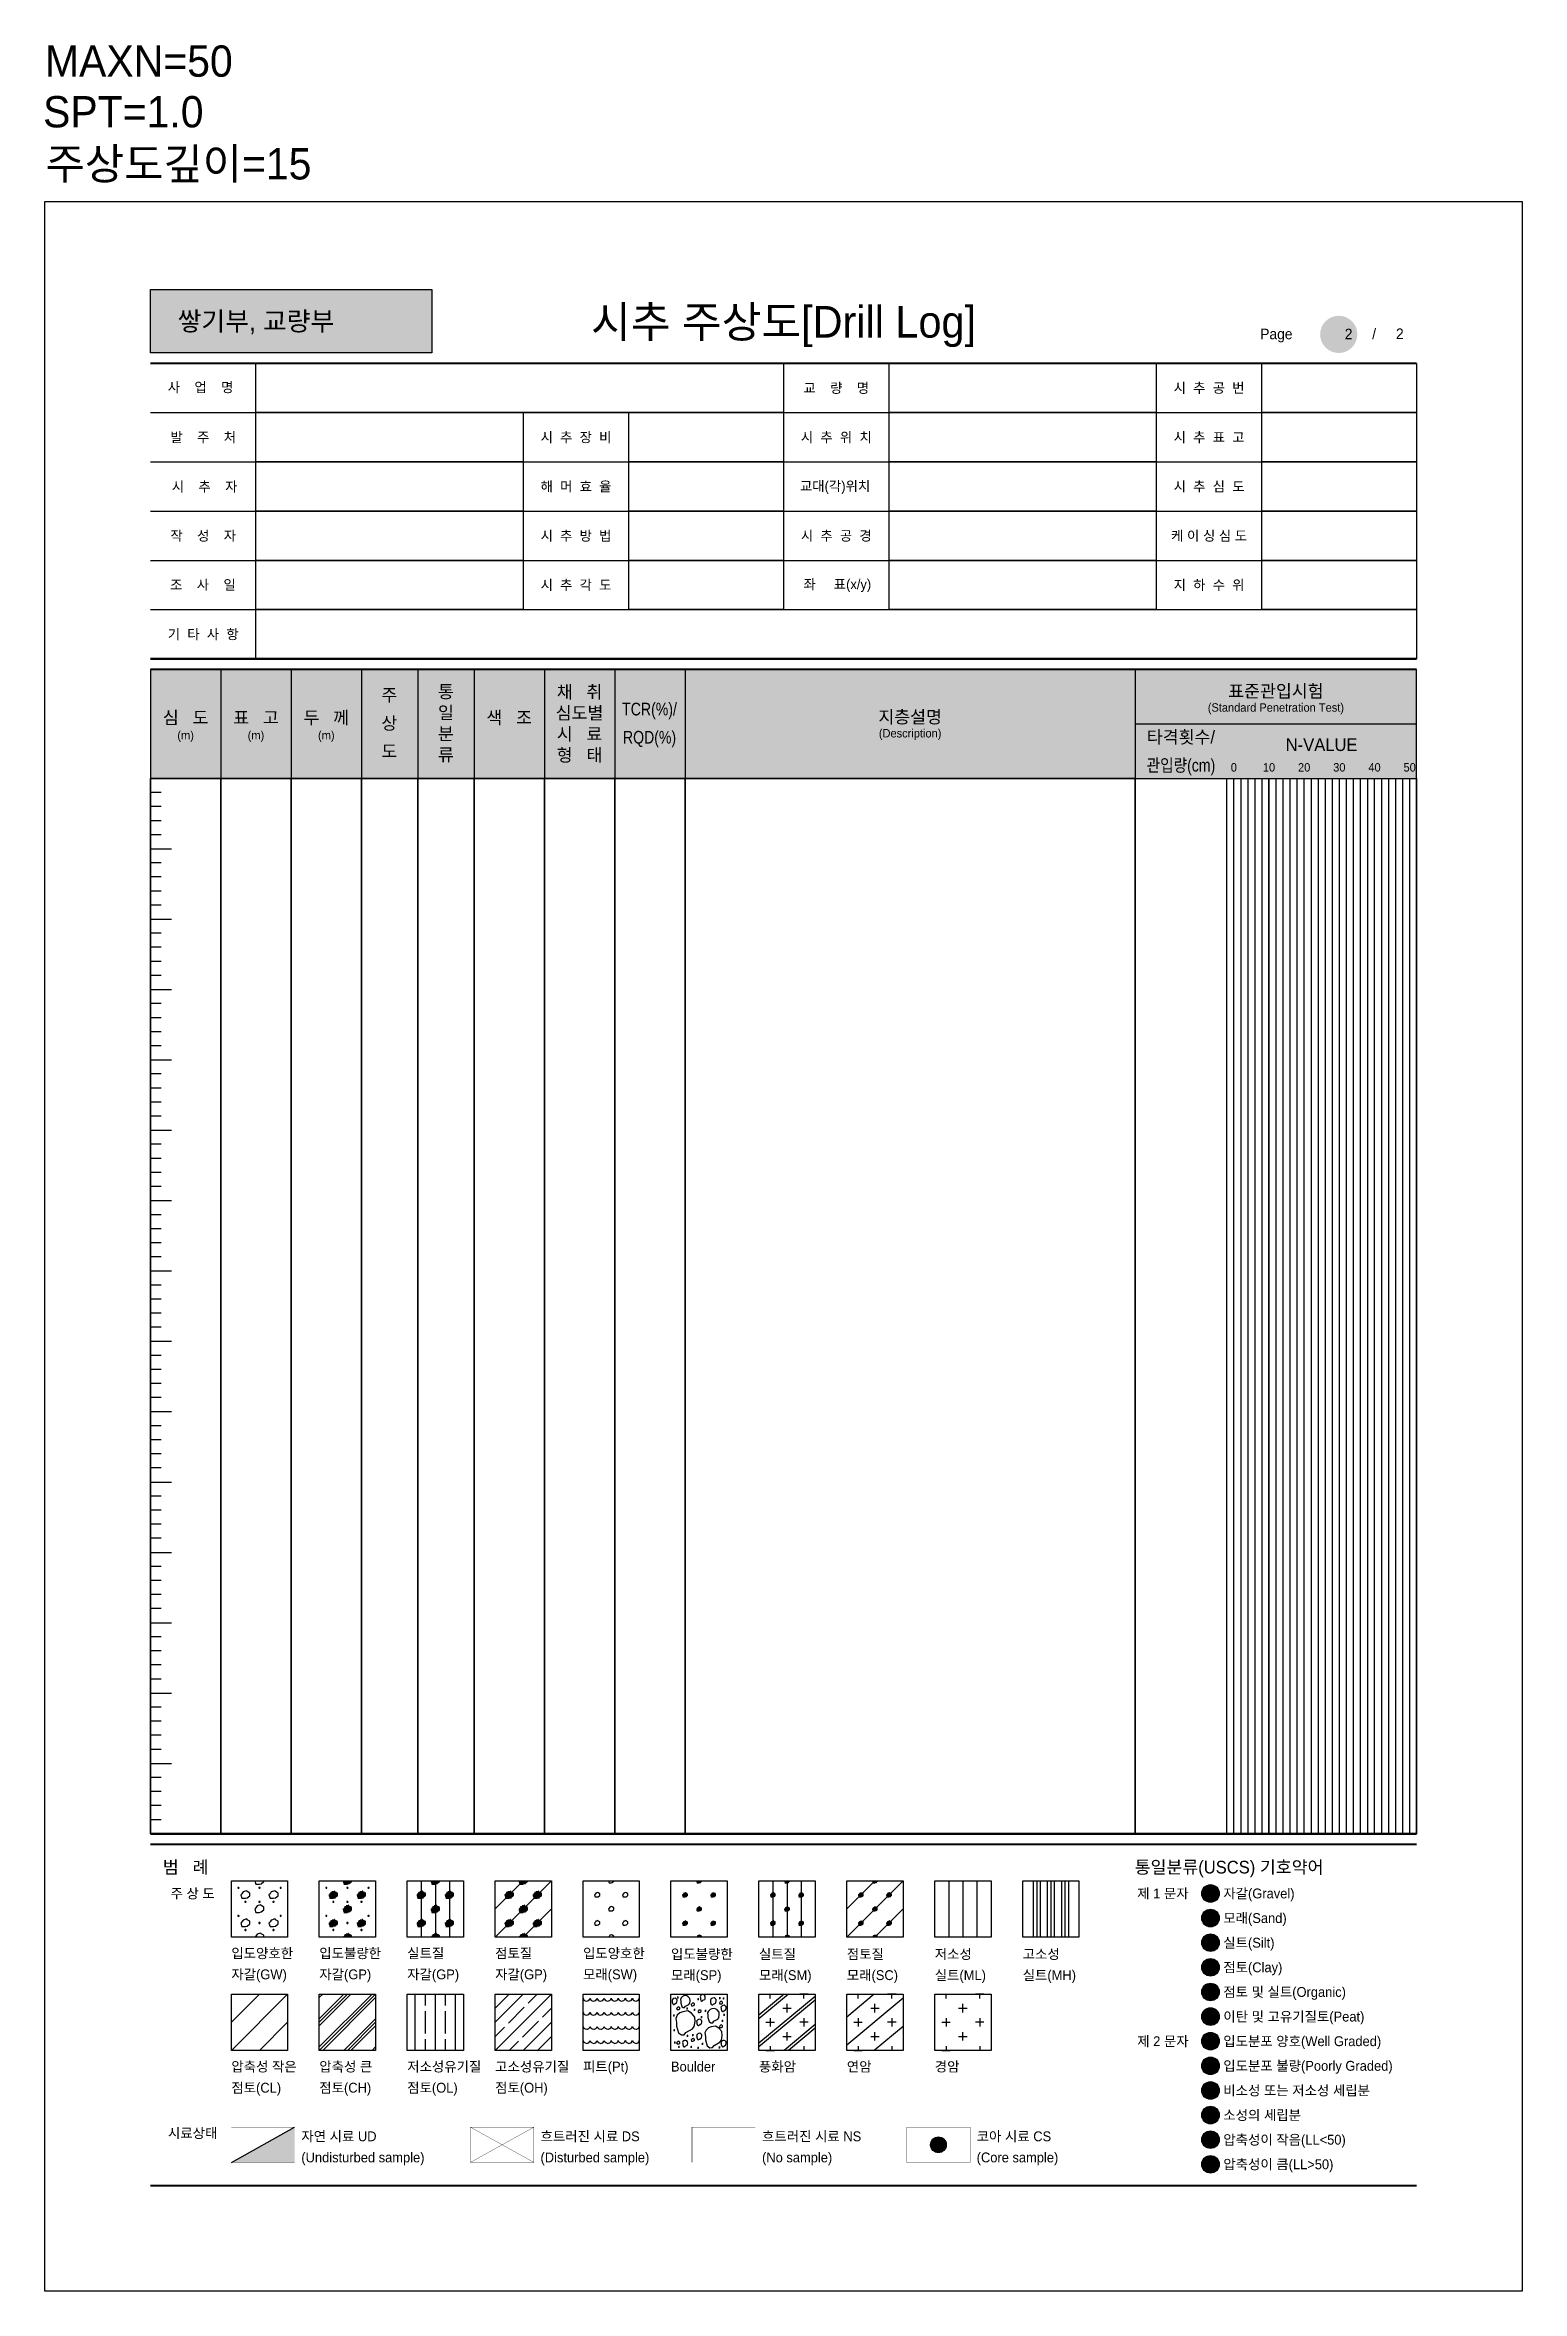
# Model space of a CAD drawing. Header units: metres. Extents: x 0 to 210, y 0 to 319.
import ezdxf
from ezdxf.enums import TextEntityAlignment as Align

# ---------------------------------------------------------------- set-up
doc = ezdxf.new("R2010")
doc.units = ezdxf.units.M
doc.header["$MEASUREMENT"] = 0
for name, color, linetype in [('#NVALUE', 2, 'Continuous'), ('#TCRRQD', 2, 'Continuous'), ('#교대교각위치', 6, 'Continuous'), ('#교량명', 6, 'Continuous'), ('#기타사항', 6, 'Continuous'), ('#두께', 3, 'Continuous'), ('#발주처', 6, 'Continuous'), ('#변수', 7, 'Continuous'), ('#사업명', 6, 'Continuous'), ('#색조', 2, 'Continuous'), ('#시료형태', 2, 'Continuous'), ('#시추각도', 6, 'Continuous'), ('#시추공경', 6, 'Continuous'), ('#시추공번', 6, 'Continuous'), ('#시추방법', 6, 'Continuous'), ('#시추심도', 6, 'Continuous'), ('#시추위치', 6, 'Continuous'), ('#시추자', 6, 'Continuous'), ('#시추장비', 6, 'Continuous'), ('#시추표고', 6, 'Continuous'), ('#심도', 3, 'Continuous'), ('#심도표고두께', 2, 'Continuous'), ('#영역', 2, 'Continuous'), ('#작성자', 6, 'Continuous'), ('#전체영역', 6, 'Continuous'), ('#전체페이지', 3, 'Continuous'), ('#조사일', 6, 'Continuous'), ('#좌표', 6, 'Continuous'), ('#주상도', 2, 'Continuous'), ('#지층설명', 2, 'Continuous'), ('#지하수위', 6, 'Continuous'), ('#케이싱심도', 6, 'Continuous'), ('#타격횟수', 2, 'Continuous'), ('#통일분류', 2, 'Continuous'), ('#표고', 3, 'Continuous'), ('#해머효율', 6, 'Continuous'), ('#현재페이지', 3, 'Continuous')]:
    doc.layers.add(name, color=color, linetype=linetype)
doc.styles.get("Standard").update_dxf_attribs({"font": 'gulim.ttc', "bigfont": 'visiohg.shx'})
doc.styles.add('강조', font='', dxfattribs={"bigfont": 'visiohg.shx'})
doc.styles.get('강조').set_extended_font_data('견고딕')

msp = doc.modelspace()

# ---------------------------------------------------------------- texts
at = {"layer": '#변수'}
for s, p in [('MAXN=50', (0, 314.68)), ('SPT=1.0', (-0.27, 307.48)), ('주상도깊이=15', (0.08, 300.08))]:
    msp.add_text(s, height=4.451, dxfattribs=at).set_placement(p)
at = {"layer": '#전체페이지', "lineweight": -3}
msp.add_text('2', height=1.5, dxfattribs=at).set_placement((192.62, 278.15), align=Align.MIDDLE_CENTER)
at = {"layer": '#현재페이지', "lineweight": -3}
msp.add_text('2', height=1.5, dxfattribs=at).set_placement((185.34, 278.12), align=Align.MIDDLE_CENTER)
at = {"color": 40, "lineweight": -3, "true_color": 0xedcf2f}
msp.add_text('쌓기부, 교량부', height=2.7, dxfattribs=at).set_placement((30, 279.94), align=Align.MIDDLE_CENTER)
at = {"color": 159, "lineweight": -3, "true_color": 0x353859}
msp.add_text('시추 주상도[Drill Log]', height=4.5, dxfattribs=at).set_placement((105, 279.85), align=Align.MIDDLE_CENTER)
at = {"lineweight": -3}
for s, height, p in [('Page', 1.5, (175.07, 278.12)), ('/', 1.5, (188.96, 278.12)), ('사    업    명', 1.4, (22.13, 270.54)), ('사    업    명', 1.4, (22.13, 270.54)), ('교    량    명', 1.4, (112.5, 270.44)), ('시  추  공  번', 1.4, (165.5, 270.46)), ('발    주    처', 1.4, (22.5, 263.44)), ('시  추  장  비', 1.4, (75.5, 263.44)), ('시  추  위  치', 1.4, (112.5, 263.44)), ('시  추  표  고', 1.4, (165.5, 263.44)), ('시    추    자', 1.4, (22.7, 256.42)), ('해  머  효  율', 1.4, (75.5, 256.44)), ('교대(각)위치', 1.4, (112.33, 256.5)), ('시  추  심  도', 1.4, (165.5, 256.44)), ('작    성    자', 1.4, (22.5, 249.44)), ('시  추  방  법', 1.4, (75.5, 249.44)), ('시  추  공  경', 1.4, (112.5, 249.44)), ('케 이 싱 심 도', 1.4, (165.5, 249.44)), ('조    사    일', 1.4, (22.46, 242.47)), ('시  추  각  도', 1.4, (75.5, 242.44)), ('좌     표(x/y)', 1.4, (112.65, 242.55)), ('지  하  수  위', 1.4, (165.5, 242.44)), ('기  타  사  항', 1.4, (22.5, 235.44)), ('주', 1.8, (48.95, 226.8)), ('통', 1.8, (57, 227.28)), ('채   취', 1.8, (76, 227.24)), ('표준관입시험', 1.8, (175, 227.36)), ('심   도', 1.8, (20, 223.59)), ('표   고', 1.8, (30, 223.59)), ('두   께', 1.8, (40, 223.59)), ('상', 1.8, (48.95, 222.8)), ('일', 1.8, (57, 224.29)), ('색   조', 1.8, (66, 223.59)), ('심도별', 1.8, (76, 224.25)), ('지층설명', 1.8, (123, 223.69)), ('(Standard Penetration Test)', 1.2, (175, 225.03)), ('(m)', 1.2, (20, 221.09)), ('(m)', 1.2, (30, 221.09)), ('(m)', 1.2, (40, 221.09)), ('분', 1.8, (57, 221.3)), ('시   료', 1.8, (76, 221.26)), ('(Description)', 1.2, (123, 221.37)), ('타격횟수/', 1.8, (161.5, 220.82)), ('N-VALUE', 1.8, (181.5, 219.74)), ('도', 1.8, (48.95, 218.8)), ('류', 1.8, (57, 218.31)), ('형   태', 1.8, (76, 218.27)), ('0', 1.2, (169.02, 216.52)), ('10', 1.2, (174.02, 216.52)), ('20', 1.2, (179.02, 216.52)), ('30', 1.2, (184.02, 216.52)), ('40', 1.2, (189.02, 216.52)), ('50', 1.2, (194.02, 216.52))]:
    msp.add_text(s, height=height, dxfattribs=at).set_placement(p, align=Align.MIDDLE_CENTER)
at = {"lineweight": -3, "width": 0.85}
for s, p in [('TCR(%%%)/', (85.95, 224.8)), ('RQD(%%%)', (85.95, 220.8)), ('관입량(cm)', (161.5, 216.82))]:
    msp.add_text(s, height=1.8, dxfattribs=at).set_placement(p, align=Align.MIDDLE_CENTER)

# ---------------------------------------------------------------- blocks, each defined once
blk = doc.blocks.new('범례 외')
at = {"true_color": 0xd7d7d7}
h = blk.add_hatch(color=254, dxfattribs=at)
h.dxf.hatch_style = 1
edge = h.paths.add_edge_path()
edge.add_arc((716.66, 56.46), 1.25, 0, 360)
h = blk.add_hatch(color=254, dxfattribs=at)
h.dxf.hatch_style = 1
edge = h.paths.add_edge_path()
edge.add_arc((716.66, 52.96), 1.25, 0, 360)
h = blk.add_hatch(color=254, dxfattribs=at)
h.dxf.hatch_style = 1
edge = h.paths.add_edge_path()
edge.add_arc((716.66, 49.46), 1.25, 0, 360)
h = blk.add_hatch(color=254, dxfattribs=at)
h.dxf.hatch_style = 1
edge = h.paths.add_edge_path()
edge.add_arc((716.66, 45.96), 1.25, 0, 360)
h = blk.add_hatch(color=254, dxfattribs=at)
h.dxf.hatch_style = 1
edge = h.paths.add_edge_path()
edge.add_arc((716.66, 42.46), 1.25, 0, 360)
h = blk.add_hatch(color=254, dxfattribs=at)
h.dxf.hatch_style = 1
edge = h.paths.add_edge_path()
edge.add_arc((716.66, 38.96), 1.25, 0, 360)
h = blk.add_hatch(color=254, dxfattribs=at)
h.dxf.hatch_style = 1
edge = h.paths.add_edge_path()
edge.add_arc((716.66, 35.46), 1.25, 0, 360)
h = blk.add_hatch(color=254, dxfattribs=at)
h.dxf.hatch_style = 1
edge = h.paths.add_edge_path()
edge.add_arc((716.66, 31.96), 1.25, 0, 360)
h = blk.add_hatch(color=254, dxfattribs=at)
h.dxf.hatch_style = 1
edge = h.paths.add_edge_path()
edge.add_arc((716.66, 28.46), 1.25, 0, 360)
h = blk.add_hatch(color=254, dxfattribs=at)
h.dxf.hatch_style = 1
edge = h.paths.add_edge_path()
edge.add_arc((716.66, 24.96), 1.25, 0, 360)
h = blk.add_hatch(color=256)
h.dxf.hatch_style = 1
h.paths.add_polyline_path([(586.46, 23.24), (577.46, 18.24), (586.46, 18.24)])
h = blk.add_hatch(color=254, dxfattribs=at)
h.dxf.hatch_style = 1
edge = h.paths.add_edge_path()
edge.add_arc((716.66, 21.46), 1.25, 0, 360)
h = blk.add_hatch(color=256)
h.dxf.hatch_style = 1
h.paths.add_polyline_path([(676.85, 20.74, 1), (679.1, 20.74, 1)])
h = blk.add_hatch(color=254, dxfattribs=at)
h.dxf.hatch_style = 1
edge = h.paths.add_edge_path()
edge.add_arc((716.66, 17.96), 1.25, 0, 360)
for p, q in [((580.82, 58.26), (580.81, 58.25)), ((580.81, 58.25), (580.96, 57.77)), ((580.96, 57.77), (581.23, 57.77)), ((581.23, 57.77), (581.45, 57.77)), ((581.45, 57.77), (581.72, 57.83)), ((581.72, 57.83), (582.1, 58.14)), ((582.1, 58.2), (582.1, 58.26)), ((582.1, 58.14), (582.1, 58.2)), ((604.46, 58.26), (604.46, 50.26)), ((606.46, 58.26), (606.46, 50.26)), ((608.46, 58.26), (608.46, 50.26)), ((622.96, 58.26), (614.96, 50.26)), ((618.96, 58.26), (614.96, 54.26)), ((654.46, 58.26), (654.46, 50.26)), ((656.46, 58.26), (656.46, 50.26)), ((658.46, 58.26), (658.46, 50.26)), ((672.96, 58.26), (664.96, 50.26)), ((668.96, 58.26), (664.96, 54.26)), ((679.46, 58.26), (679.46, 50.26)), ((681.46, 58.26), (681.46, 50.26)), ((683.46, 58.26), (683.46, 50.26)), ((691.46, 58.26), (691.46, 50.26)), ((691.96, 58.26), (691.96, 50.26)), ((692.46, 58.26), (692.46, 50.26)), ((693.46, 58.26), (693.46, 50.26)), ((693.96, 58.26), (693.96, 50.26)), ((694.46, 58.26), (694.46, 50.26)), ((695.46, 58.26), (695.46, 50.26)), ((695.96, 58.26), (695.96, 50.26)), ((696.46, 58.26), (696.46, 50.26)), ((578.39, 57.31), (578.38, 57.28)), ((578.38, 57.28), (578.38, 57.26)), ((578.38, 57.26), (578.38, 57.24)), ((578.38, 57.24), (578.42, 57.21)), ((578.42, 57.32), (578.39, 57.31)), ((578.44, 57.32), (578.42, 57.32)), ((578.42, 57.21), (578.44, 57.21)), ((578.46, 57.33), (578.44, 57.32)), ((578.44, 57.21), (578.48, 57.21)), ((578.49, 57.32), (578.46, 57.33)), ((578.48, 57.21), (578.5, 57.21)), ((578.52, 57.32), (578.49, 57.32)), ((578.5, 57.21), (578.52, 57.22)), ((578.54, 57.3), (578.52, 57.32)), ((578.52, 57.22), (578.55, 57.25)), ((578.55, 57.27), (578.54, 57.3)), ((578.55, 57.25), (578.55, 57.27)), ((578.96, 56.41), (578.81, 56.25)), ((578.81, 56.25), (578.96, 55.77)), ((579.13, 56.68), (578.96, 56.41)), ((578.96, 55.77), (579.23, 55.77)), ((579.29, 56.73), (579.13, 56.68)), ((579.23, 55.77), (579.45, 55.77)), ((579.61, 56.83), (579.29, 56.73)), ((579.39, 55.31), (579.38, 55.28)), ((579.38, 55.28), (579.38, 55.26)), ((579.38, 55.26), (579.38, 55.24)), ((579.38, 55.24), (579.42, 55.21)), ((579.42, 55.32), (579.39, 55.31)), ((579.44, 55.32), (579.42, 55.32)), ((579.42, 55.21), (579.44, 55.21)), ((579.46, 55.33), (579.44, 55.32)), ((579.44, 55.21), (579.48, 55.21)), ((579.45, 55.77), (579.72, 55.83)), ((579.49, 55.32), (579.46, 55.33)), ((579.48, 55.21), (579.5, 55.21)), ((579.52, 55.32), (579.49, 55.32)), ((579.5, 55.21), (579.52, 55.22)), ((579.54, 55.3), (579.52, 55.32)), ((579.52, 55.22), (579.55, 55.25)), ((579.55, 55.27), (579.54, 55.3)), ((579.55, 55.25), (579.55, 55.27)), ((579.72, 56.79), (579.61, 56.83)), ((579.72, 56.73), (579.72, 56.79)), ((580.1, 56.52), (579.72, 56.73)), ((579.72, 55.83), (580.1, 56.14)), ((580.1, 56.2), (580.1, 56.52)), ((580.1, 56.14), (580.1, 56.2)), ((580.96, 54.41), (580.81, 54.25)), ((581.13, 54.68), (580.96, 54.41)), ((581.29, 54.73), (581.13, 54.68)), ((581.61, 54.83), (581.29, 54.73)), ((581.39, 57.31), (581.38, 57.28)), ((581.38, 57.28), (581.38, 57.26)), ((581.38, 57.26), (581.38, 57.24)), ((581.38, 57.24), (581.42, 57.21)), ((581.39, 55.31), (581.38, 55.28)), ((581.38, 55.28), (581.38, 55.26)), ((581.38, 55.26), (581.38, 55.24)), ((581.38, 55.24), (581.42, 55.21)), ((581.42, 57.32), (581.39, 57.31)), ((581.42, 55.32), (581.39, 55.31)), ((581.44, 57.32), (581.42, 57.32)), ((581.42, 57.21), (581.44, 57.21)), ((581.44, 55.32), (581.42, 55.32)), ((581.42, 55.21), (581.44, 55.21)), ((581.46, 57.33), (581.44, 57.32)), ((581.44, 57.21), (581.48, 57.21)), ((581.46, 55.33), (581.44, 55.32)), ((581.44, 55.21), (581.48, 55.21)), ((581.49, 57.32), (581.46, 57.33)), ((581.49, 55.32), (581.46, 55.33)), ((581.48, 57.21), (581.5, 57.21)), ((581.48, 55.21), (581.5, 55.21)), ((581.52, 57.32), (581.49, 57.32)), ((581.52, 55.32), (581.49, 55.32)), ((581.5, 57.21), (581.52, 57.22)), ((581.5, 55.21), (581.52, 55.22)), ((581.54, 57.3), (581.52, 57.32)), ((581.52, 57.22), (581.55, 57.25)), ((581.54, 55.3), (581.52, 55.32)), ((581.52, 55.22), (581.55, 55.25)), ((581.55, 57.27), (581.54, 57.3)), ((581.55, 55.27), (581.54, 55.3)), ((581.55, 57.25), (581.55, 57.27)), ((581.55, 55.25), (581.55, 55.27)), ((581.72, 54.79), (581.61, 54.83)), ((581.72, 54.73), (581.72, 54.79)), ((582.1, 54.52), (581.72, 54.73)), ((582.1, 54.2), (582.1, 54.52)), ((582.96, 56.41), (582.81, 56.25)), ((582.81, 56.25), (582.96, 55.77)), ((583.13, 56.68), (582.96, 56.41)), ((582.96, 55.77), (583.23, 55.77)), ((583.29, 56.73), (583.13, 56.68)), ((583.23, 55.77), (583.45, 55.77)), ((583.61, 56.83), (583.29, 56.73)), ((583.39, 55.31), (583.38, 55.28)), ((583.38, 55.28), (583.38, 55.26)), ((583.38, 55.26), (583.38, 55.24)), ((583.38, 55.24), (583.42, 55.21)), ((583.42, 55.32), (583.39, 55.31)), ((583.44, 55.32), (583.42, 55.32)), ((583.42, 55.21), (583.44, 55.21)), ((583.46, 55.33), (583.44, 55.32)), ((583.44, 55.21), (583.48, 55.21)), ((583.45, 55.77), (583.72, 55.83)), ((583.49, 55.32), (583.46, 55.33)), ((583.48, 55.21), (583.5, 55.21)), ((583.52, 55.32), (583.49, 55.32)), ((583.5, 55.21), (583.52, 55.22)), ((583.54, 55.3), (583.52, 55.32)), ((583.52, 55.22), (583.55, 55.25)), ((583.55, 55.27), (583.54, 55.3)), ((583.55, 55.25), (583.55, 55.27)), ((583.72, 56.79), (583.61, 56.83)), ((583.72, 56.73), (583.72, 56.79)), ((584.1, 56.52), (583.72, 56.73)), ((583.72, 55.83), (584.1, 56.14)), ((584.1, 56.2), (584.1, 56.52)), ((584.1, 56.14), (584.1, 56.2)), ((584.39, 57.31), (584.38, 57.28)), ((584.38, 57.28), (584.38, 57.26)), ((584.38, 57.26), (584.38, 57.24)), ((584.38, 57.24), (584.42, 57.21)), ((584.42, 57.32), (584.39, 57.31)), ((584.44, 57.32), (584.42, 57.32)), ((584.42, 57.21), (584.44, 57.21)), ((584.46, 57.33), (584.44, 57.32)), ((584.44, 57.21), (584.48, 57.21)), ((584.49, 57.32), (584.46, 57.33)), ((584.48, 57.21), (584.5, 57.21)), ((584.52, 57.32), (584.49, 57.32)), ((584.5, 57.21), (584.52, 57.22)), ((584.54, 57.3), (584.52, 57.32)), ((584.52, 57.22), (584.55, 57.25)), ((584.55, 57.27), (584.54, 57.3)), ((584.55, 57.25), (584.55, 57.27)), ((590.89, 57.31), (590.88, 57.28)), ((590.88, 57.28), (590.88, 57.26)), ((590.88, 57.26), (590.88, 57.24)), ((590.88, 57.24), (590.92, 57.21)), ((590.92, 57.32), (590.89, 57.31)), ((590.94, 57.32), (590.92, 57.32)), ((590.92, 57.21), (590.94, 57.21)), ((590.96, 57.33), (590.94, 57.32)), ((590.94, 57.21), (590.98, 57.21)), ((590.99, 57.32), (590.96, 57.33)), ((590.98, 57.21), (591, 57.21)), ((591.02, 57.32), (590.99, 57.32)), ((591, 57.21), (591.02, 57.22)), ((591.04, 57.3), (591.02, 57.32)), ((591.02, 57.22), (591.05, 57.25)), ((591.05, 57.27), (591.04, 57.3)), ((591.05, 57.25), (591.05, 57.27)), ((591.89, 55.31), (591.88, 55.28)), ((591.88, 55.28), (591.88, 55.26)), ((591.88, 55.26), (591.88, 55.24)), ((591.88, 55.24), (591.92, 55.21)), ((591.92, 55.32), (591.89, 55.31)), ((591.94, 55.32), (591.92, 55.32)), ((591.92, 55.21), (591.94, 55.21)), ((591.96, 55.33), (591.94, 55.32)), ((591.94, 55.21), (591.98, 55.21)), ((591.99, 55.32), (591.96, 55.33)), ((591.98, 55.21), (592, 55.21)), ((592.02, 55.32), (591.99, 55.32)), ((592, 55.21), (592.02, 55.22)), ((592.04, 55.3), (592.02, 55.32)), ((592.02, 55.22), (592.05, 55.25)), ((592.05, 55.27), (592.04, 55.3)), ((592.05, 55.25), (592.05, 55.27)), ((593.89, 57.31), (593.88, 57.28)), ((593.88, 57.28), (593.88, 57.26)), ((593.88, 57.26), (593.88, 57.24)), ((593.88, 57.24), (593.92, 57.21)), ((593.89, 55.31), (593.88, 55.28)), ((593.88, 55.28), (593.88, 55.26)), ((593.88, 55.26), (593.88, 55.24)), ((593.88, 55.24), (593.92, 55.21)), ((593.92, 57.32), (593.89, 57.31)), ((593.92, 55.32), (593.89, 55.31)), ((593.94, 57.32), (593.92, 57.32)), ((593.92, 57.21), (593.94, 57.21)), ((593.94, 55.32), (593.92, 55.32)), ((593.92, 55.21), (593.94, 55.21)), ((593.96, 57.33), (593.94, 57.32)), ((593.94, 57.21), (593.98, 57.21)), ((593.96, 55.33), (593.94, 55.32)), ((593.94, 55.21), (593.98, 55.21)), ((593.99, 57.32), (593.96, 57.33)), ((593.99, 55.32), (593.96, 55.33)), ((593.98, 57.21), (594, 57.21)), ((593.98, 55.21), (594, 55.21)), ((594.02, 57.32), (593.99, 57.32)), ((594.02, 55.32), (593.99, 55.32)), ((594, 57.21), (594.02, 57.22)), ((594, 55.21), (594.02, 55.22)), ((594.04, 57.3), (594.02, 57.32)), ((594.02, 57.22), (594.05, 57.25)), ((594.04, 55.3), (594.02, 55.32)), ((594.02, 55.22), (594.05, 55.25)), ((594.05, 57.27), (594.04, 57.3)), ((594.05, 55.27), (594.04, 55.3)), ((594.05, 57.25), (594.05, 57.27)), ((594.05, 55.25), (594.05, 55.27)), ((595.89, 55.31), (595.88, 55.28)), ((595.88, 55.28), (595.88, 55.26)), ((595.88, 55.26), (595.88, 55.24)), ((595.88, 55.24), (595.92, 55.21)), ((595.92, 55.32), (595.89, 55.31)), ((595.94, 55.32), (595.92, 55.32)), ((595.92, 55.21), (595.94, 55.21)), ((595.96, 55.33), (595.94, 55.32)), ((595.94, 55.21), (595.98, 55.21)), ((595.99, 55.32), (595.96, 55.33)), ((595.98, 55.21), (596, 55.21)), ((596.02, 55.32), (595.99, 55.32)), ((596, 55.21), (596.02, 55.22)), ((596.04, 55.3), (596.02, 55.32)), ((596.02, 55.22), (596.05, 55.25)), ((596.05, 55.27), (596.04, 55.3)), ((596.05, 55.25), (596.05, 55.27)), ((596.89, 57.31), (596.88, 57.28)), ((596.88, 57.28), (596.88, 57.26)), ((596.88, 57.26), (596.88, 57.24)), ((596.88, 57.24), (596.92, 57.21)), ((596.92, 57.32), (596.89, 57.31)), ((596.94, 57.32), (596.92, 57.32)), ((596.92, 57.21), (596.94, 57.21)), ((596.96, 57.33), (596.94, 57.32)), ((596.94, 57.21), (596.98, 57.21)), ((596.99, 57.32), (596.96, 57.33)), ((596.98, 57.21), (597, 57.21)), ((597.02, 57.32), (596.99, 57.32)), ((597, 57.21), (597.02, 57.22)), ((597.04, 57.3), (597.02, 57.32)), ((597.02, 57.22), (597.05, 57.25)), ((597.05, 57.27), (597.04, 57.3)), ((597.05, 57.25), (597.05, 57.27)), ((578.39, 53.31), (578.38, 53.28)), ((578.38, 53.28), (578.38, 53.26)), ((578.38, 53.26), (578.38, 53.24)), ((578.38, 53.24), (578.42, 53.21)), ((578.42, 53.32), (578.39, 53.31)), ((578.44, 53.32), (578.42, 53.32)), ((578.42, 53.21), (578.44, 53.21)), ((578.46, 53.33), (578.44, 53.32)), ((578.44, 53.21), (578.48, 53.21)), ((578.49, 53.32), (578.46, 53.33)), ((578.48, 53.21), (578.5, 53.21)), ((578.52, 53.32), (578.49, 53.32)), ((578.5, 53.21), (578.52, 53.22)), ((578.54, 53.3), (578.52, 53.32)), ((578.52, 53.22), (578.55, 53.25)), ((578.55, 53.27), (578.54, 53.3)), ((578.55, 53.25), (578.55, 53.27)), ((578.96, 52.41), (578.81, 52.25)), ((578.81, 52.25), (578.96, 51.77)), ((579.13, 52.68), (578.96, 52.41)), ((578.96, 51.77), (579.23, 51.77)), ((579.29, 52.73), (579.13, 52.68)), ((579.23, 51.77), (579.45, 51.77)), ((579.61, 52.83), (579.29, 52.73)), ((579.39, 51.31), (579.38, 51.28)), ((579.38, 51.28), (579.38, 51.26)), ((579.38, 51.26), (579.38, 51.24)), ((579.38, 51.24), (579.42, 51.21)), ((579.42, 51.32), (579.39, 51.31)), ((579.44, 51.32), (579.42, 51.32)), ((579.42, 51.21), (579.44, 51.21)), ((579.46, 51.33), (579.44, 51.32)), ((579.44, 51.21), (579.48, 51.21)), ((579.45, 51.77), (579.72, 51.83)), ((579.49, 51.32), (579.46, 51.33)), ((579.48, 51.21), (579.5, 51.21)), ((579.52, 51.32), (579.49, 51.32)), ((579.5, 51.21), (579.52, 51.22)), ((579.54, 51.3), (579.52, 51.32)), ((579.52, 51.22), (579.55, 51.25)), ((579.55, 51.27), (579.54, 51.3)), ((579.55, 51.25), (579.55, 51.27)), ((579.72, 52.79), (579.61, 52.83)), ((579.72, 52.73), (579.72, 52.79)), ((580.1, 52.52), (579.72, 52.73)), ((579.72, 51.83), (580.1, 52.14)), ((580.1, 52.2), (580.1, 52.52)), ((580.1, 52.14), (580.1, 52.2)), ((580.81, 54.25), (580.96, 53.77)), ((580.96, 53.77), (581.23, 53.77)), ((581.23, 53.77), (581.45, 53.77)), ((581.39, 52.31), (581.38, 52.28)), ((581.38, 52.28), (581.38, 52.26)), ((581.38, 52.26), (581.38, 52.24)), ((581.38, 52.24), (581.42, 52.21)), ((581.42, 52.32), (581.39, 52.31)), ((581.44, 52.32), (581.42, 52.32)), ((581.42, 52.21), (581.44, 52.21)), ((581.46, 52.33), (581.44, 52.32)), ((581.44, 52.21), (581.48, 52.21)), ((581.45, 53.77), (581.72, 53.83)), ((581.49, 52.32), (581.46, 52.33)), ((581.48, 52.21), (581.5, 52.21)), ((581.52, 52.32), (581.49, 52.32)), ((581.5, 52.21), (581.52, 52.22)), ((581.54, 52.3), (581.52, 52.32)), ((581.52, 52.22), (581.55, 52.25)), ((581.55, 52.27), (581.54, 52.3)), ((581.55, 52.25), (581.55, 52.27)), ((581.72, 53.83), (582.1, 54.14)), ((582.1, 54.14), (582.1, 54.2)), ((582.96, 52.41), (582.81, 52.25)), ((582.81, 52.25), (582.96, 51.77)), ((583.13, 52.68), (582.96, 52.41)), ((582.96, 51.77), (583.23, 51.77)), ((583.29, 52.73), (583.13, 52.68)), ((583.23, 51.77), (583.45, 51.77)), ((583.61, 52.83), (583.29, 52.73)), ((583.39, 51.31), (583.38, 51.28)), ((583.38, 51.28), (583.38, 51.26)), ((583.38, 51.26), (583.38, 51.24)), ((583.38, 51.24), (583.42, 51.21)), ((583.42, 51.32), (583.39, 51.31)), ((583.44, 51.32), (583.42, 51.32)), ((583.42, 51.21), (583.44, 51.21)), ((583.46, 51.33), (583.44, 51.32)), ((583.44, 51.21), (583.48, 51.21)), ((583.45, 51.77), (583.72, 51.83)), ((583.49, 51.32), (583.46, 51.33)), ((583.48, 51.21), (583.5, 51.21)), ((583.52, 51.32), (583.49, 51.32)), ((583.5, 51.21), (583.52, 51.22)), ((583.54, 51.3), (583.52, 51.32)), ((583.52, 51.22), (583.55, 51.25)), ((583.55, 51.27), (583.54, 51.3)), ((583.55, 51.25), (583.55, 51.27)), ((583.72, 52.79), (583.61, 52.83)), ((583.72, 52.73), (583.72, 52.79)), ((584.1, 52.52), (583.72, 52.73)), ((583.72, 51.83), (584.1, 52.14)), ((584.1, 52.2), (584.1, 52.52)), ((584.1, 52.14), (584.1, 52.2)), ((584.39, 53.31), (584.38, 53.28)), ((584.38, 53.28), (584.38, 53.26)), ((584.38, 53.26), (584.38, 53.24)), ((584.38, 53.24), (584.42, 53.21)), ((584.42, 53.32), (584.39, 53.31)), ((584.44, 53.32), (584.42, 53.32)), ((584.42, 53.21), (584.44, 53.21)), ((584.46, 53.33), (584.44, 53.32)), ((584.44, 53.21), (584.48, 53.21)), ((584.49, 53.32), (584.46, 53.33)), ((584.48, 53.21), (584.5, 53.21)), ((584.52, 53.32), (584.49, 53.32)), ((584.5, 53.21), (584.52, 53.22)), ((584.54, 53.3), (584.52, 53.32)), ((584.52, 53.22), (584.55, 53.25)), ((584.55, 53.27), (584.54, 53.3)), ((584.55, 53.25), (584.55, 53.27)), ((590.89, 53.31), (590.88, 53.28)), ((590.88, 53.28), (590.88, 53.26)), ((590.88, 53.26), (590.88, 53.24)), ((590.88, 53.24), (590.92, 53.21)), ((590.92, 53.32), (590.89, 53.31)), ((590.94, 53.32), (590.92, 53.32)), ((590.92, 53.21), (590.94, 53.21)), ((590.96, 53.33), (590.94, 53.32)), ((590.94, 53.21), (590.98, 53.21)), ((590.99, 53.32), (590.96, 53.33)), ((590.98, 53.21), (591, 53.21)), ((591.02, 53.32), (590.99, 53.32)), ((591, 53.21), (591.02, 53.22)), ((591.04, 53.3), (591.02, 53.32)), ((591.02, 53.22), (591.05, 53.25)), ((591.05, 53.27), (591.04, 53.3)), ((591.05, 53.25), (591.05, 53.27)), ((591.89, 51.31), (591.88, 51.28)), ((591.88, 51.28), (591.88, 51.26)), ((591.88, 51.26), (591.88, 51.24)), ((591.88, 51.24), (591.92, 51.21)), ((591.92, 51.32), (591.89, 51.31)), ((591.94, 51.32), (591.92, 51.32)), ((591.92, 51.21), (591.94, 51.21)), ((591.96, 51.33), (591.94, 51.32)), ((591.94, 51.21), (591.98, 51.21)), ((591.99, 51.32), (591.96, 51.33)), ((591.98, 51.21), (592, 51.21)), ((592.02, 51.32), (591.99, 51.32)), ((592, 51.21), (592.02, 51.22)), ((592.04, 51.3), (592.02, 51.32)), ((592.02, 51.22), (592.05, 51.25)), ((592.05, 51.27), (592.04, 51.3)), ((592.05, 51.25), (592.05, 51.27)), ((593.89, 52.31), (593.88, 52.28)), ((593.88, 52.28), (593.88, 52.26)), ((593.88, 52.26), (593.88, 52.24)), ((593.88, 52.24), (593.92, 52.21)), ((593.92, 52.32), (593.89, 52.31)), ((593.94, 52.32), (593.92, 52.32)), ((593.92, 52.21), (593.94, 52.21)), ((593.96, 52.33), (593.94, 52.32)), ((593.94, 52.21), (593.98, 52.21)), ((593.99, 52.32), (593.96, 52.33)), ((593.98, 52.21), (594, 52.21)), ((594.02, 52.32), (593.99, 52.32)), ((594, 52.21), (594.02, 52.22)), ((594.04, 52.3), (594.02, 52.32)), ((594.02, 52.22), (594.05, 52.25)), ((594.05, 52.27), (594.04, 52.3)), ((594.05, 52.25), (594.05, 52.27)), ((595.89, 51.31), (595.88, 51.28)), ((595.88, 51.28), (595.88, 51.26)), ((595.88, 51.26), (595.88, 51.24)), ((595.88, 51.24), (595.92, 51.21)), ((595.92, 51.32), (595.89, 51.31)), ((595.94, 51.32), (595.92, 51.32)), ((595.92, 51.21), (595.94, 51.21)), ((595.96, 51.33), (595.94, 51.32)), ((595.94, 51.21), (595.98, 51.21)), ((595.99, 51.32), (595.96, 51.33)), ((595.98, 51.21), (596, 51.21)), ((596.02, 51.32), (595.99, 51.32)), ((596, 51.21), (596.02, 51.22)), ((596.04, 51.3), (596.02, 51.32)), ((596.02, 51.22), (596.05, 51.25)), ((596.05, 51.27), (596.04, 51.3)), ((596.05, 51.25), (596.05, 51.27)), ((596.89, 53.31), (596.88, 53.28)), ((596.88, 53.28), (596.88, 53.26)), ((596.88, 53.26), (596.88, 53.24)), ((596.88, 53.24), (596.92, 53.21)), ((596.92, 53.32), (596.89, 53.31)), ((596.94, 53.32), (596.92, 53.32)), ((596.92, 53.21), (596.94, 53.21)), ((596.96, 53.33), (596.94, 53.32)), ((596.94, 53.21), (596.98, 53.21)), ((596.99, 53.32), (596.96, 53.33)), ((596.98, 53.21), (597, 53.21)), ((597.02, 53.32), (596.99, 53.32)), ((597, 53.21), (597.02, 53.22)), ((597.04, 53.3), (597.02, 53.32)), ((597.02, 53.22), (597.05, 53.25)), ((597.05, 53.27), (597.04, 53.3)), ((597.05, 53.25), (597.05, 53.27)), ((604.46, 51.33), (604.44, 51.32)), ((604.49, 51.32), (604.46, 51.33)), ((608.46, 51.33), (608.44, 51.32)), ((608.49, 51.32), (608.46, 51.33)), ((622.96, 54.26), (618.96, 50.26)), ((672.96, 54.26), (668.96, 50.26)), ((580.96, 50.41), (580.82, 50.26)), ((581.13, 50.68), (580.96, 50.41)), ((581.29, 50.73), (581.13, 50.68)), ((581.61, 50.83), (581.29, 50.73)), ((581.72, 50.79), (581.61, 50.83)), ((581.72, 50.73), (581.72, 50.79)), ((582.1, 50.52), (581.72, 50.73)), ((582.1, 50.26), (582.1, 50.52)), ((585.46, 42.15), (577.46, 34.15)), ((581.46, 42.15), (577.46, 38.15)), ((597.96, 42.15), (589.96, 34.15)), ((593.96, 42.15), (589.96, 38.15)), ((593.46, 42.15), (589.96, 38.65)), ((594.46, 42.15), (589.96, 37.65)), ((597.46, 42.15), (589.96, 34.65)), ((590.46, 42.15), (589.96, 41.65)), ((590.46, 34.15), (597.96, 41.65)), ((605.02, 42.15), (605.02, 40.55)), ((607.9, 40.55), (607.9, 42.15)), ((616.96, 42.15), (614.96, 40.15)), ((620.96, 42.15), (619.68, 40.86)), ((627.47, 41.57), (627.52, 41.43)), ((628.39, 41.38), (628.46, 41.56)), ((628.47, 41.57), (628.52, 41.43)), ((629.39, 41.38), (629.46, 41.56)), ((629.47, 41.57), (629.52, 41.43)), ((630.39, 41.38), (630.46, 41.56)), ((630.47, 41.57), (630.52, 41.43)), ((631.39, 41.38), (631.46, 41.56)), ((631.47, 41.57), (631.52, 41.43)), ((632.39, 41.38), (632.46, 41.56)), ((632.47, 41.57), (632.52, 41.43)), ((633.39, 41.38), (633.46, 41.56)), ((633.47, 41.57), (633.52, 41.43)), ((634.39, 41.38), (634.46, 41.56)), ((634.47, 41.57), (634.52, 41.43)), ((635.39, 41.38), (635.46, 41.56)), ((640.27, 41.51), (640.17, 41.41)), ((640.37, 41.55), (640.27, 41.51)), ((640.57, 41.58), (640.37, 41.55)), ((640.71, 41.49), (640.57, 41.58)), ((641.4, 41.64), (641.3, 41.41)), ((641.6, 41.82), (641.4, 41.64)), ((641.8, 41.9), (641.6, 41.82)), ((642.15, 41.97), (641.8, 41.9)), ((642.42, 41.79), (642.15, 41.97)), ((642.65, 41.52), (642.42, 41.79)), ((642.67, 41.22), (642.65, 41.52)), ((644.17, 41.91), (644.11, 41.79)), ((644.11, 41.79), (644.14, 41.65)), ((644.14, 41.65), (644.14, 41.5)), ((644.27, 42.01), (644.17, 41.91)), ((644.37, 42.05), (644.27, 42.01)), ((644.57, 42.08), (644.37, 42.05)), ((644.71, 41.99), (644.57, 42.08)), ((644.83, 41.85), (644.71, 41.99)), ((644.81, 41.49), (644.84, 41.68)), ((644.84, 41.68), (644.83, 41.85)), ((645.74, 41.55), (645.63, 41.45)), ((645.86, 41.6), (645.74, 41.55)), ((646.08, 41.64), (645.86, 41.6)), ((646.24, 41.53), (646.08, 41.64)), ((646.38, 41.37), (646.24, 41.53)), ((656.68, 42.15), (652.46, 38.64)), ((656.05, 42.15), (652.46, 39.16)), ((660.46, 41.82), (652.46, 35.16)), ((668.87, 42.15), (664.96, 38.9)), ((672.96, 41.56), (664.96, 34.9)), ((593.46, 34.15), (597.96, 38.65)), ((605.02, 39.75), (605.02, 36.55)), ((607.9, 36.55), (607.9, 39.75)), ((619.11, 40.3), (616.85, 38.04)), ((621.68, 38.86), (622.96, 40.15)), ((627.47, 39.57), (627.52, 39.43)), ((627.52, 41.43), (627.59, 41.31)), ((627.52, 39.43), (627.59, 39.31)), ((627.59, 41.31), (627.77, 41.22)), ((627.59, 39.31), (627.77, 39.22)), ((627.77, 41.22), (627.99, 41.15)), ((627.77, 39.22), (627.99, 39.15)), ((627.99, 41.15), (628.09, 41.19)), ((627.99, 39.15), (628.09, 39.19)), ((628.09, 41.19), (628.28, 41.25)), ((628.09, 39.19), (628.28, 39.25)), ((628.28, 41.25), (628.39, 41.38)), ((628.28, 39.25), (628.39, 39.38)), ((628.39, 39.38), (628.46, 39.56)), ((628.47, 39.57), (628.52, 39.43)), ((628.52, 41.43), (628.59, 41.31)), ((628.52, 39.43), (628.59, 39.31)), ((628.59, 41.31), (628.77, 41.22)), ((628.59, 39.31), (628.77, 39.22)), ((628.77, 41.22), (628.99, 41.15)), ((628.77, 39.22), (628.99, 39.15)), ((628.99, 41.15), (629.09, 41.19)), ((628.99, 39.15), (629.09, 39.19)), ((629.09, 41.19), (629.28, 41.25)), ((629.09, 39.19), (629.28, 39.25)), ((629.28, 41.25), (629.39, 41.38)), ((629.28, 39.25), (629.39, 39.38)), ((629.39, 39.38), (629.46, 39.56)), ((629.47, 39.57), (629.52, 39.43)), ((629.52, 41.43), (629.59, 41.31)), ((629.52, 39.43), (629.59, 39.31)), ((629.59, 41.31), (629.77, 41.22)), ((629.59, 39.31), (629.77, 39.22)), ((629.77, 41.22), (629.99, 41.15)), ((629.77, 39.22), (629.99, 39.15)), ((629.99, 41.15), (630.09, 41.19)), ((629.99, 39.15), (630.09, 39.19)), ((630.09, 41.19), (630.28, 41.25)), ((630.09, 39.19), (630.28, 39.25)), ((630.28, 41.25), (630.39, 41.38)), ((630.28, 39.25), (630.39, 39.38)), ((630.39, 39.38), (630.46, 39.56)), ((630.47, 39.57), (630.52, 39.43)), ((630.52, 41.43), (630.59, 41.31)), ((630.52, 39.43), (630.59, 39.31)), ((630.59, 41.31), (630.77, 41.22)), ((630.59, 39.31), (630.77, 39.22)), ((630.77, 41.22), (630.99, 41.15)), ((630.77, 39.22), (630.99, 39.15)), ((630.99, 41.15), (631.09, 41.19)), ((630.99, 39.15), (631.09, 39.19)), ((631.09, 41.19), (631.28, 41.25)), ((631.09, 39.19), (631.28, 39.25)), ((631.28, 41.25), (631.39, 41.38)), ((631.28, 39.25), (631.39, 39.38)), ((631.39, 39.38), (631.46, 39.56)), ((631.47, 39.57), (631.52, 39.43)), ((631.52, 41.43), (631.59, 41.31)), ((631.52, 39.43), (631.59, 39.31)), ((631.59, 41.31), (631.77, 41.22)), ((631.59, 39.31), (631.77, 39.22)), ((631.77, 41.22), (631.99, 41.15)), ((631.77, 39.22), (631.99, 39.15)), ((631.99, 41.15), (632.09, 41.19)), ((631.99, 39.15), (632.09, 39.19)), ((632.09, 41.19), (632.28, 41.25)), ((632.09, 39.19), (632.28, 39.25)), ((632.28, 41.25), (632.39, 41.38)), ((632.28, 39.25), (632.39, 39.38)), ((632.39, 39.38), (632.46, 39.56)), ((632.47, 39.57), (632.52, 39.43)), ((632.52, 41.43), (632.59, 41.31)), ((632.52, 39.43), (632.59, 39.31)), ((632.59, 41.31), (632.77, 41.22)), ((632.59, 39.31), (632.77, 39.22)), ((632.77, 41.22), (632.99, 41.15)), ((632.77, 39.22), (632.99, 39.15)), ((632.99, 41.15), (633.09, 41.19)), ((632.99, 39.15), (633.09, 39.19)), ((633.09, 41.19), (633.28, 41.25)), ((633.09, 39.19), (633.28, 39.25)), ((633.28, 41.25), (633.39, 41.38)), ((633.28, 39.25), (633.39, 39.38)), ((633.39, 39.38), (633.46, 39.56)), ((633.47, 39.57), (633.52, 39.43)), ((633.52, 41.43), (633.59, 41.31)), ((633.52, 39.43), (633.59, 39.31)), ((633.59, 41.31), (633.77, 41.22)), ((633.59, 39.31), (633.77, 39.22)), ((633.77, 41.22), (633.99, 41.15)), ((633.77, 39.22), (633.99, 39.15)), ((633.99, 41.15), (634.09, 41.19)), ((633.99, 39.15), (634.09, 39.19)), ((634.09, 41.19), (634.28, 41.25)), ((634.09, 39.19), (634.28, 39.25)), ((634.28, 41.25), (634.39, 41.38)), ((634.28, 39.25), (634.39, 39.38)), ((634.39, 39.38), (634.46, 39.56)), ((634.47, 39.57), (634.52, 39.43)), ((634.52, 41.43), (634.59, 41.31)), ((634.52, 39.43), (634.59, 39.31)), ((634.59, 41.31), (634.77, 41.22)), ((634.59, 39.31), (634.77, 39.22)), ((634.77, 41.22), (634.99, 41.15)), ((634.77, 39.22), (634.99, 39.15)), ((634.99, 41.15), (635.09, 41.19)), ((634.99, 39.15), (635.09, 39.19)), ((635.09, 41.19), (635.28, 41.25)), ((635.09, 39.19), (635.28, 39.25)), ((635.28, 41.25), (635.39, 41.38)), ((635.28, 39.25), (635.39, 39.38)), ((635.39, 39.38), (635.46, 39.56)), ((640.17, 41.41), (640.11, 41.29)), ((640.11, 41.29), (640.14, 41.15)), ((640.14, 41.15), (640.14, 41)), ((640.14, 41), (640.21, 40.75)), ((640.21, 40.75), (640.33, 40.67)), ((640.33, 40.67), (640.43, 40.68)), ((640.43, 40.68), (640.5, 40.77)), ((640.5, 40.77), (640.75, 40.91)), ((640.84, 39.14), (640.63, 38.68)), ((640.63, 38.68), (640.73, 38.14)), ((640.83, 41.35), (640.71, 41.49)), ((640.75, 40.91), (640.81, 40.99)), ((640.82, 40.18), (640.76, 40.12)), ((640.76, 40.12), (640.82, 39.95)), ((640.81, 40.99), (640.84, 41.18)), ((640.87, 40.27), (640.82, 40.18)), ((640.82, 39.95), (640.91, 39.95)), ((640.84, 41.18), (640.83, 41.35)), ((641.23, 39.5), (640.84, 39.14)), ((640.93, 40.29), (640.87, 40.27)), ((640.91, 39.95), (640.99, 39.95)), ((641.05, 40.33), (640.93, 40.29)), ((640.99, 39.95), (641.09, 39.97)), ((641.09, 40.31), (641.05, 40.33)), ((641.09, 40.29), (641.09, 40.31)), ((641.22, 40.22), (641.09, 40.29)), ((641.09, 39.97), (641.22, 40.08)), ((641.22, 40.1), (641.22, 40.22)), ((641.22, 40.08), (641.22, 40.1)), ((641.63, 39.64), (641.23, 39.5)), ((641.3, 41.41), (641.35, 41.14)), ((641.35, 41.14), (641.35, 40.87)), ((641.35, 40.87), (641.49, 40.39)), ((641.49, 40.39), (641.71, 40.25)), ((642.34, 39.78), (641.63, 39.64)), ((641.71, 40.25), (641.9, 40.27)), ((641.9, 40.27), (642.03, 40.43)), ((642.03, 40.43), (642.49, 40.7)), ((642.88, 39.43), (642.34, 39.78)), ((642.49, 40.7), (642.62, 40.86)), ((642.62, 40.86), (642.67, 41.22)), ((642.9, 40.74), (642.84, 40.68)), ((642.84, 40.68), (642.9, 40.51)), ((643.34, 38.89), (642.88, 39.43)), ((642.95, 40.83), (642.9, 40.74)), ((642.9, 40.51), (642.99, 40.51)), ((643.01, 40.85), (642.95, 40.83)), ((642.99, 40.51), (643.07, 40.51)), ((643.13, 40.89), (643.01, 40.85)), ((643.07, 40.51), (643.17, 40.53)), ((643.17, 40.87), (643.13, 40.89)), ((643.17, 40.85), (643.17, 40.87)), ((643.3, 40.78), (643.17, 40.85)), ((643.17, 40.53), (643.3, 40.64)), ((643.3, 40.66), (643.3, 40.78)), ((643.3, 40.64), (643.3, 40.66)), ((643.38, 38.28), (643.34, 38.89)), ((643.66, 38.41), (643.61, 38.29)), ((643.77, 38.51), (643.66, 38.41)), ((643.87, 38.55), (643.77, 38.51)), ((643.86, 39.78), (643.8, 39.72)), ((643.8, 39.72), (643.86, 39.55)), ((643.91, 39.87), (643.86, 39.78)), ((643.86, 39.55), (643.95, 39.55)), ((644.07, 38.58), (643.87, 38.55)), ((643.97, 39.89), (643.91, 39.87)), ((643.95, 39.55), (644.03, 39.55)), ((644.09, 39.93), (643.97, 39.89)), ((644.03, 39.55), (644.13, 39.57)), ((644.21, 38.49), (644.07, 38.58)), ((644.13, 39.91), (644.09, 39.93)), ((644.13, 39.89), (644.13, 39.91)), ((644.26, 39.82), (644.13, 39.89)), ((644.13, 39.57), (644.26, 39.68)), ((644.14, 41.5), (644.21, 41.25)), ((644.21, 41.25), (644.33, 41.17)), ((644.33, 38.35), (644.21, 38.49)), ((644.26, 39.7), (644.26, 39.82)), ((644.26, 39.68), (644.26, 39.7)), ((644.33, 41.17), (644.43, 41.18)), ((644.34, 38.18), (644.33, 38.35)), ((644.43, 41.18), (644.5, 41.27)), ((644.5, 41.27), (644.75, 41.41)), ((644.75, 41.41), (644.81, 41.49)), ((645.29, 39.74), (645.16, 39.47)), ((645.16, 39.47), (645.22, 39.14)), ((645.22, 39.14), (645.22, 38.82)), ((645.22, 38.82), (645.4, 38.24)), ((645.52, 39.96), (645.29, 39.74)), ((645.76, 40.04), (645.52, 39.96)), ((645.63, 41.45), (645.56, 41.31)), ((645.56, 41.31), (645.59, 41.15)), ((645.59, 41.15), (645.59, 40.98)), ((645.59, 40.98), (645.68, 40.7)), ((645.68, 40.7), (645.81, 40.61)), ((646.19, 40.13), (645.76, 40.04)), ((645.81, 40.61), (645.93, 40.62)), ((645.93, 40.62), (646, 40.72)), ((646, 40.72), (646.28, 40.88)), ((646.04, 38.29), (646.6, 38.61)), ((646.51, 39.92), (646.19, 40.13)), ((646.28, 40.88), (646.36, 40.97)), ((646.36, 40.97), (646.39, 41.19)), ((646.39, 41.19), (646.38, 41.37)), ((646.79, 39.6), (646.51, 39.92)), ((646.6, 38.61), (646.75, 38.8)), ((646.75, 38.8), (646.82, 39.23)), ((646.82, 39.23), (646.79, 39.6)), ((646.9, 40.98), (646.84, 40.92)), ((646.84, 40.92), (646.9, 40.75)), ((646.95, 41.07), (646.9, 40.98)), ((646.9, 40.75), (646.99, 40.75)), ((647.01, 41.09), (646.95, 41.07)), ((646.99, 40.75), (647.07, 40.75)), ((647.13, 41.13), (647.01, 41.09)), ((647.07, 40.75), (647.17, 40.77)), ((647.13, 40.41), (647.07, 40.29)), ((647.07, 40.29), (647.1, 40.15)), ((647.1, 40.15), (647.1, 40)), ((647.1, 40), (647.17, 39.75)), ((647.17, 41.11), (647.13, 41.13)), ((647.23, 40.51), (647.13, 40.41)), ((647.17, 41.09), (647.17, 41.11)), ((647.3, 41.02), (647.17, 41.09)), ((647.17, 40.77), (647.3, 40.88)), ((647.17, 39.75), (647.29, 39.67)), ((647.33, 40.55), (647.23, 40.51)), ((647.29, 39.67), (647.39, 39.68)), ((647.3, 40.9), (647.3, 41.02)), ((647.3, 40.88), (647.3, 40.9)), ((647.53, 40.58), (647.33, 40.55)), ((647.39, 39.68), (647.46, 39.77)), ((647.46, 39.77), (647.71, 39.91)), ((647.67, 40.49), (647.53, 40.58)), ((647.79, 40.35), (647.67, 40.49)), ((647.71, 39.91), (647.77, 39.99)), ((647.77, 39.99), (647.8, 40.18)), ((647.8, 40.18), (647.79, 40.35)), ((660.46, 41.3), (652.46, 34.64)), ((585.46, 38.15), (581.46, 34.15)), ((597.96, 38.15), (593.96, 34.15)), ((597.96, 37.65), (594.46, 34.15)), ((605.02, 35.75), (605.02, 34.15)), ((607.9, 34.15), (607.9, 35.75)), ((616.29, 37.47), (614.96, 36.15)), ((616.96, 34.15), (618.29, 35.47)), ((618.85, 36.04), (621.11, 38.3)), ((620.97, 34.15), (622.96, 36.14)), ((627.47, 37.57), (627.52, 37.43)), ((627.47, 35.57), (627.52, 35.43)), ((627.52, 37.43), (627.59, 37.31)), ((627.52, 35.43), (627.59, 35.31)), ((627.59, 37.31), (627.77, 37.22)), ((627.59, 35.31), (627.77, 35.22)), ((627.77, 37.22), (627.99, 37.15)), ((627.77, 35.22), (627.99, 35.15)), ((627.99, 37.15), (628.09, 37.19)), ((627.99, 35.15), (628.09, 35.19)), ((628.09, 37.19), (628.28, 37.25)), ((628.09, 35.19), (628.28, 35.25)), ((628.28, 37.25), (628.39, 37.38)), ((628.28, 35.25), (628.39, 35.38)), ((628.39, 37.38), (628.46, 37.56)), ((628.39, 35.38), (628.46, 35.56)), ((628.47, 37.57), (628.52, 37.43)), ((628.47, 35.57), (628.52, 35.43)), ((628.52, 37.43), (628.59, 37.31)), ((628.52, 35.43), (628.59, 35.31)), ((628.59, 37.31), (628.77, 37.22)), ((628.59, 35.31), (628.77, 35.22)), ((628.77, 37.22), (628.99, 37.15)), ((628.77, 35.22), (628.99, 35.15)), ((628.99, 37.15), (629.09, 37.19)), ((628.99, 35.15), (629.09, 35.19)), ((629.09, 37.19), (629.28, 37.25)), ((629.09, 35.19), (629.28, 35.25)), ((629.28, 37.25), (629.39, 37.38)), ((629.28, 35.25), (629.39, 35.38)), ((629.39, 37.38), (629.46, 37.56)), ((629.39, 35.38), (629.46, 35.56)), ((629.47, 37.57), (629.52, 37.43)), ((629.47, 35.57), (629.52, 35.43)), ((629.52, 37.43), (629.59, 37.31)), ((629.52, 35.43), (629.59, 35.31)), ((629.59, 37.31), (629.77, 37.22)), ((629.59, 35.31), (629.77, 35.22)), ((629.77, 37.22), (629.99, 37.15)), ((629.77, 35.22), (629.99, 35.15)), ((629.99, 37.15), (630.09, 37.19)), ((629.99, 35.15), (630.09, 35.19)), ((630.09, 37.19), (630.28, 37.25)), ((630.09, 35.19), (630.28, 35.25)), ((630.28, 37.25), (630.39, 37.38)), ((630.28, 35.25), (630.39, 35.38)), ((630.39, 37.38), (630.46, 37.56)), ((630.39, 35.38), (630.46, 35.56)), ((630.47, 37.57), (630.52, 37.43)), ((630.47, 35.57), (630.52, 35.43)), ((630.52, 37.43), (630.59, 37.31)), ((630.52, 35.43), (630.59, 35.31)), ((630.59, 37.31), (630.77, 37.22)), ((630.59, 35.31), (630.77, 35.22)), ((630.77, 37.22), (630.99, 37.15)), ((630.77, 35.22), (630.99, 35.15)), ((630.99, 37.15), (631.09, 37.19)), ((630.99, 35.15), (631.09, 35.19)), ((631.09, 37.19), (631.28, 37.25)), ((631.09, 35.19), (631.28, 35.25)), ((631.28, 37.25), (631.39, 37.38)), ((631.28, 35.25), (631.39, 35.38)), ((631.39, 37.38), (631.46, 37.56)), ((631.39, 35.38), (631.46, 35.56)), ((631.47, 37.57), (631.52, 37.43)), ((631.47, 35.57), (631.52, 35.43)), ((631.52, 37.43), (631.59, 37.31)), ((631.52, 35.43), (631.59, 35.31)), ((631.59, 37.31), (631.77, 37.22)), ((631.59, 35.31), (631.77, 35.22)), ((631.77, 37.22), (631.99, 37.15)), ((631.77, 35.22), (631.99, 35.15)), ((631.99, 37.15), (632.09, 37.19)), ((631.99, 35.15), (632.09, 35.19)), ((632.09, 37.19), (632.28, 37.25)), ((632.09, 35.19), (632.28, 35.25)), ((632.28, 37.25), (632.39, 37.38)), ((632.28, 35.25), (632.39, 35.38)), ((632.39, 37.38), (632.46, 37.56)), ((632.39, 35.38), (632.46, 35.56)), ((632.47, 37.57), (632.52, 37.43)), ((632.47, 35.57), (632.52, 35.43)), ((632.52, 37.43), (632.59, 37.31)), ((632.52, 35.43), (632.59, 35.31)), ((632.59, 37.31), (632.77, 37.22)), ((632.59, 35.31), (632.77, 35.22)), ((632.77, 37.22), (632.99, 37.15)), ((632.77, 35.22), (632.99, 35.15)), ((632.99, 37.15), (633.09, 37.19)), ((632.99, 35.15), (633.09, 35.19)), ((633.09, 37.19), (633.28, 37.25)), ((633.09, 35.19), (633.28, 35.25)), ((633.28, 37.25), (633.39, 37.38)), ((633.28, 35.25), (633.39, 35.38)), ((633.39, 37.38), (633.46, 37.56)), ((633.39, 35.38), (633.46, 35.56)), ((633.47, 37.57), (633.52, 37.43)), ((633.47, 35.57), (633.52, 35.43)), ((633.52, 37.43), (633.59, 37.31)), ((633.52, 35.43), (633.59, 35.31)), ((633.59, 37.31), (633.77, 37.22)), ((633.59, 35.31), (633.77, 35.22)), ((633.77, 37.22), (633.99, 37.15)), ((633.77, 35.22), (633.99, 35.15)), ((633.99, 37.15), (634.09, 37.19)), ((633.99, 35.15), (634.09, 35.19)), ((634.09, 37.19), (634.28, 37.25)), ((634.09, 35.19), (634.28, 35.25)), ((634.28, 37.25), (634.39, 37.38)), ((634.28, 35.25), (634.39, 35.38)), ((634.39, 37.38), (634.46, 37.56)), ((634.39, 35.38), (634.46, 35.56)), ((634.47, 37.57), (634.52, 37.43)), ((634.47, 35.57), (634.52, 35.43)), ((634.52, 37.43), (634.59, 37.31)), ((634.52, 35.43), (634.59, 35.31)), ((634.59, 37.31), (634.77, 37.22)), ((634.59, 35.31), (634.77, 35.22)), ((634.77, 37.22), (634.99, 37.15)), ((634.77, 35.22), (634.99, 35.15)), ((634.99, 37.15), (635.09, 37.19)), ((634.99, 35.15), (635.09, 35.19)), ((635.09, 37.19), (635.28, 37.25)), ((635.09, 35.19), (635.28, 35.25)), ((635.28, 37.25), (635.39, 37.38)), ((635.28, 35.25), (635.39, 35.38)), ((635.39, 37.38), (635.46, 37.56)), ((635.39, 35.38), (635.46, 35.56)), ((640.73, 38.14), (640.73, 37.6)), ((640.73, 37.6), (641.02, 36.64)), ((640.82, 35.3), (640.76, 35.24)), ((640.76, 35.24), (640.82, 35.07)), ((640.87, 35.39), (640.82, 35.3)), ((640.93, 35.41), (640.87, 35.39)), ((641.05, 35.45), (640.93, 35.41)), ((641.02, 36.64), (641.45, 36.35)), ((641.09, 35.43), (641.05, 35.45)), ((641.09, 35.41), (641.09, 35.43)), ((641.22, 35.34), (641.09, 35.41)), ((641.09, 35.09), (641.22, 35.2)), ((641.22, 35.22), (641.22, 35.34)), ((641.22, 35.2), (641.22, 35.22)), ((641.45, 36.35), (641.84, 36.38)), ((641.66, 35.41), (641.61, 35.29)), ((641.61, 35.29), (641.64, 35.15)), ((641.64, 35.15), (641.64, 35)), ((641.77, 35.51), (641.66, 35.41)), ((641.87, 35.55), (641.77, 35.51)), ((641.84, 36.38), (642.09, 36.71)), ((642.07, 35.58), (641.87, 35.55)), ((642.21, 35.49), (642.07, 35.58)), ((642.09, 36.71), (643.02, 37.24)), ((642.33, 35.35), (642.21, 35.49)), ((642.31, 34.99), (642.34, 35.18)), ((642.34, 35.18), (642.33, 35.35)), ((642.9, 35.7), (642.84, 35.64)), ((642.84, 35.64), (642.9, 35.47)), ((642.95, 35.79), (642.9, 35.7)), ((642.9, 35.47), (642.99, 35.47)), ((643.01, 35.81), (642.95, 35.79)), ((642.99, 35.47), (643.07, 35.47)), ((643.13, 35.85), (643.01, 35.81)), ((643.02, 37.24), (643.27, 37.57)), ((643.07, 35.47), (643.17, 35.49)), ((643.17, 35.83), (643.13, 35.85)), ((643.17, 35.81), (643.17, 35.83)), ((643.3, 35.74), (643.17, 35.81)), ((643.17, 35.49), (643.3, 35.6)), ((643.27, 37.57), (643.38, 38.28)), ((643.3, 35.62), (643.3, 35.74)), ((643.3, 35.6), (643.3, 35.62)), ((643.61, 38.29), (643.64, 38.15)), ((643.66, 36.41), (643.61, 36.29)), ((643.61, 36.29), (643.64, 36.15)), ((643.64, 38.15), (643.64, 38)), ((643.64, 38), (643.71, 37.75)), ((643.64, 36.15), (643.64, 36)), ((643.64, 36), (643.71, 35.75)), ((643.77, 36.51), (643.66, 36.41)), ((643.71, 37.75), (643.83, 37.67)), ((643.71, 35.75), (643.83, 35.67)), ((643.87, 36.55), (643.77, 36.51)), ((643.83, 37.67), (643.93, 37.68)), ((643.83, 35.67), (643.93, 35.68)), ((644.07, 36.58), (643.87, 36.55)), ((643.93, 37.68), (644, 37.77)), ((643.93, 35.68), (644, 35.77)), ((644, 37.77), (644.25, 37.91)), ((644, 35.77), (644.25, 35.91)), ((644.21, 36.49), (644.07, 36.58)), ((644.33, 36.35), (644.21, 36.49)), ((644.25, 37.91), (644.31, 37.99)), ((644.25, 35.91), (644.31, 35.99)), ((644.31, 37.99), (644.34, 38.18)), ((644.31, 35.99), (644.34, 36.18)), ((644.34, 36.18), (644.33, 36.35)), ((644.95, 37.04), (644.76, 36.63)), ((644.76, 36.63), (644.85, 36.14)), ((644.85, 36.14), (644.85, 35.66)), ((644.85, 35.66), (645.11, 34.79)), ((645.3, 37.36), (644.95, 37.04)), ((645.66, 37.49), (645.3, 37.36)), ((645.4, 38.24), (645.65, 38.07)), ((645.65, 38.07), (645.89, 38.09)), ((646.31, 37.62), (645.66, 37.49)), ((645.89, 38.09), (646.04, 38.29)), ((646.08, 34.85), (646.91, 35.33)), ((646.78, 37.3), (646.31, 37.62)), ((647.21, 36.82), (646.78, 37.3)), ((646.9, 37.62), (646.84, 37.56)), ((646.84, 37.56), (646.9, 37.39)), ((646.95, 37.71), (646.9, 37.62)), ((646.9, 37.39), (646.99, 37.39)), ((646.91, 35.33), (647.14, 35.63)), ((647.01, 37.73), (646.95, 37.71)), ((646.99, 37.39), (647.07, 37.39)), ((647.13, 37.77), (647.01, 37.73)), ((647.07, 37.39), (647.17, 37.41)), ((647.13, 35.41), (647.07, 35.29)), ((647.07, 35.29), (647.1, 35.15)), ((647.1, 35.15), (647.1, 35)), ((647.17, 37.75), (647.13, 37.77)), ((647.23, 35.51), (647.13, 35.41)), ((647.14, 35.63), (647.24, 36.27)), ((647.17, 37.73), (647.17, 37.75)), ((647.3, 37.66), (647.17, 37.73)), ((647.17, 37.41), (647.3, 37.52)), ((647.24, 36.27), (647.21, 36.82)), ((647.33, 35.55), (647.23, 35.51)), ((647.3, 37.54), (647.3, 37.66)), ((647.3, 37.52), (647.3, 37.54)), ((647.53, 35.58), (647.33, 35.55)), ((647.67, 35.49), (647.53, 35.58)), ((647.79, 35.35), (647.67, 35.49)), ((647.77, 34.99), (647.8, 35.18)), ((647.8, 35.18), (647.79, 35.35)), ((660.46, 37.82), (656.05, 34.15)), ((660.46, 37.3), (656.68, 34.15)), ((672.96, 37.56), (668.87, 34.15)), ((597.96, 34.65), (597.46, 34.15)), ((640.82, 35.07), (640.91, 35.07)), ((640.91, 35.07), (640.99, 35.07)), ((640.99, 35.07), (641.09, 35.09)), ((641.64, 35), (641.71, 34.75)), ((641.71, 34.75), (641.83, 34.67)), ((641.83, 34.67), (641.93, 34.68)), ((641.93, 34.68), (642, 34.77)), ((642, 34.77), (642.25, 34.91)), ((642.25, 34.91), (642.31, 34.99)), ((645.11, 34.79), (645.5, 34.53)), ((645.5, 34.53), (645.85, 34.56)), ((645.85, 34.56), (646.08, 34.85)), ((647.1, 35), (647.17, 34.75)), ((647.17, 34.75), (647.29, 34.67)), ((647.29, 34.67), (647.39, 34.68)), ((647.39, 34.68), (647.46, 34.77)), ((647.46, 34.77), (647.71, 34.91)), ((647.71, 34.91), (647.77, 34.99)), ((577.46, 18.24), (586.46, 23.24))]:
    blk.add_line(p, q)
at = {"linetype": 'Continuous'}
for p, q in [((593.31, 58.25), (594.6, 58.25)), ((593.34, 58.15), (594.6, 58.15)), ((593.37, 58.06), (594.49, 58.06)), ((593.4, 57.96), (594.38, 57.96)), ((593.43, 57.86), (594.27, 57.86)), ((593.46, 57.77), (593.95, 57.77)), ((605.81, 58.25), (607.1, 58.25)), ((605.84, 58.15), (607.1, 58.15)), ((605.87, 58.06), (606.99, 58.06)), ((605.9, 57.96), (606.88, 57.96)), ((605.93, 57.86), (606.77, 57.86)), ((605.96, 57.77), (606.45, 57.77)), ((618.31, 58.25), (619.6, 58.25)), ((618.34, 58.15), (619.6, 58.15)), ((618.37, 58.06), (619.49, 58.06)), ((618.4, 57.96), (619.38, 57.96)), ((618.43, 57.86), (619.27, 57.86)), ((618.46, 57.77), (618.95, 57.77)), ((643.57, 58.25), (644.34, 58.25)), ((643.59, 58.2), (644.34, 58.2)), ((643.61, 58.14), (644.28, 58.14)), ((643.63, 58.08), (644.21, 58.08)), ((643.65, 58.02), (644.15, 58.02)), ((643.66, 57.97), (643.96, 57.97)), ((656.07, 58.25), (656.84, 58.25)), ((656.09, 58.2), (656.84, 58.2)), ((656.11, 58.14), (656.78, 58.14)), ((656.13, 58.08), (656.71, 58.08)), ((656.15, 58.02), (656.65, 58.02)), ((656.16, 57.97), (656.46, 57.97)), ((668.57, 58.25), (669.34, 58.25)), ((668.59, 58.2), (669.34, 58.2)), ((668.61, 58.14), (669.28, 58.14)), ((668.63, 58.08), (669.21, 58.08)), ((668.65, 58.02), (669.15, 58.02)), ((668.66, 57.97), (668.96, 57.97)), ((591.31, 56.25), (592.6, 56.25)), ((591.34, 56.15), (592.6, 56.15)), ((591.37, 56.06), (592.49, 56.06)), ((591.4, 56.34), (592.6, 56.34)), ((591.4, 55.96), (592.38, 55.96)), ((591.43, 55.86), (592.27, 55.86)), ((591.46, 55.77), (591.95, 55.77)), ((591.48, 56.44), (592.6, 56.44)), ((591.54, 56.54), (592.56, 56.54)), ((591.6, 56.63), (592.39, 56.63)), ((591.79, 56.73), (592.22, 56.73)), ((592.08, 56.82), (592.13, 56.82)), ((593.4, 54.34), (594.6, 54.34)), ((593.48, 54.44), (594.6, 54.44)), ((593.54, 54.54), (594.56, 54.54)), ((593.6, 54.63), (594.39, 54.63)), ((593.79, 54.73), (594.22, 54.73)), ((594.08, 54.82), (594.13, 54.82)), ((595.31, 56.25), (596.6, 56.25)), ((595.34, 56.15), (596.6, 56.15)), ((595.37, 56.06), (596.49, 56.06)), ((595.4, 56.34), (596.6, 56.34)), ((595.4, 55.96), (596.38, 55.96)), ((595.43, 55.86), (596.27, 55.86)), ((595.46, 55.77), (595.95, 55.77)), ((595.48, 56.44), (596.6, 56.44)), ((595.54, 56.54), (596.56, 56.54)), ((595.6, 56.63), (596.39, 56.63)), ((595.79, 56.73), (596.22, 56.73)), ((596.08, 56.82), (596.13, 56.82)), ((603.81, 56.25), (605.1, 56.25)), ((603.84, 56.15), (605.1, 56.15)), ((603.87, 56.06), (604.99, 56.06)), ((603.9, 56.34), (605.1, 56.34)), ((603.9, 55.96), (604.88, 55.96)), ((603.93, 55.86), (604.77, 55.86)), ((603.96, 55.77), (604.45, 55.77)), ((603.98, 56.44), (605.1, 56.44)), ((604.04, 56.54), (605.06, 56.54)), ((604.1, 56.63), (604.89, 56.63)), ((604.29, 56.73), (604.72, 56.73)), ((604.58, 56.82), (604.63, 56.82)), ((605.9, 54.34), (607.1, 54.34)), ((605.98, 54.44), (607.1, 54.44)), ((606.04, 54.54), (607.06, 54.54)), ((606.1, 54.63), (606.89, 54.63)), ((606.29, 54.73), (606.72, 54.73)), ((606.58, 54.82), (606.63, 54.82)), ((607.81, 56.25), (609.1, 56.25)), ((607.84, 56.15), (609.1, 56.15)), ((607.87, 56.06), (608.99, 56.06)), ((607.9, 56.34), (609.1, 56.34)), ((607.9, 55.96), (608.88, 55.96)), ((607.93, 55.86), (608.77, 55.86)), ((607.96, 55.77), (608.45, 55.77)), ((607.98, 56.44), (609.1, 56.44)), ((608.04, 56.54), (609.06, 56.54)), ((608.1, 56.63), (608.89, 56.63)), ((608.29, 56.73), (608.72, 56.73)), ((608.58, 56.82), (608.63, 56.82)), ((616.31, 56.25), (617.6, 56.25)), ((616.34, 56.15), (617.6, 56.15)), ((616.37, 56.06), (617.49, 56.06)), ((616.4, 56.34), (617.6, 56.34)), ((616.4, 55.96), (617.38, 55.96)), ((616.43, 55.86), (617.27, 55.86)), ((616.46, 55.77), (616.95, 55.77)), ((616.48, 56.44), (617.6, 56.44)), ((616.54, 56.54), (617.56, 56.54)), ((616.6, 56.63), (617.39, 56.63)), ((616.79, 56.73), (617.22, 56.73)), ((617.08, 56.82), (617.13, 56.82)), ((618.4, 54.34), (619.6, 54.34)), ((618.48, 54.44), (619.6, 54.44)), ((618.54, 54.54), (619.56, 54.54)), ((618.6, 54.63), (619.39, 54.63)), ((618.79, 54.73), (619.22, 54.73)), ((619.08, 54.82), (619.13, 54.82)), ((620.31, 56.25), (621.6, 56.25)), ((620.34, 56.15), (621.6, 56.15)), ((620.37, 56.06), (621.49, 56.06)), ((620.4, 56.34), (621.6, 56.34)), ((620.4, 55.96), (621.38, 55.96)), ((620.43, 55.86), (621.27, 55.86)), ((620.46, 55.77), (620.95, 55.77)), ((620.48, 56.44), (621.6, 56.44)), ((620.54, 56.54), (621.56, 56.54)), ((620.6, 56.63), (621.39, 56.63)), ((620.79, 56.73), (621.22, 56.73)), ((621.08, 56.82), (621.13, 56.82)), ((641.57, 56.25), (642.34, 56.25)), ((641.59, 56.2), (642.34, 56.2)), ((641.61, 56.14), (642.28, 56.14)), ((641.63, 56.31), (642.34, 56.31)), ((641.63, 56.08), (642.21, 56.08)), ((641.65, 56.02), (642.15, 56.02)), ((641.66, 55.97), (641.96, 55.97)), ((641.68, 56.37), (642.34, 56.37)), ((641.71, 56.43), (642.32, 56.43)), ((641.75, 56.48), (642.22, 56.48)), ((641.86, 56.54), (642.12, 56.54)), ((642.03, 56.6), (642.06, 56.6)), ((643.63, 54.31), (644.34, 54.31)), ((643.68, 54.37), (644.34, 54.37)), ((643.71, 54.43), (644.32, 54.43)), ((643.75, 54.48), (644.22, 54.48)), ((643.86, 54.54), (644.12, 54.54)), ((644.03, 54.6), (644.06, 54.6)), ((645.57, 56.25), (646.34, 56.25)), ((645.59, 56.2), (646.34, 56.2)), ((645.61, 56.14), (646.28, 56.14)), ((645.63, 56.31), (646.34, 56.31)), ((645.63, 56.08), (646.21, 56.08)), ((645.65, 56.02), (646.15, 56.02)), ((645.66, 55.97), (645.96, 55.97)), ((645.68, 56.37), (646.34, 56.37)), ((645.71, 56.43), (646.32, 56.43)), ((645.75, 56.48), (646.22, 56.48)), ((645.86, 56.54), (646.12, 56.54)), ((646.03, 56.6), (646.06, 56.6)), ((654.07, 56.25), (654.84, 56.25)), ((654.09, 56.2), (654.84, 56.2)), ((654.11, 56.14), (654.78, 56.14)), ((654.13, 56.31), (654.84, 56.31)), ((654.13, 56.08), (654.71, 56.08)), ((654.15, 56.02), (654.65, 56.02)), ((654.16, 55.97), (654.46, 55.97)), ((654.18, 56.37), (654.84, 56.37)), ((654.21, 56.43), (654.82, 56.43)), ((654.25, 56.48), (654.72, 56.48)), ((654.36, 56.54), (654.62, 56.54)), ((654.53, 56.6), (654.56, 56.6)), ((656.13, 54.31), (656.84, 54.31)), ((656.18, 54.37), (656.84, 54.37)), ((656.21, 54.43), (656.82, 54.43)), ((656.25, 54.48), (656.72, 54.48)), ((656.36, 54.54), (656.62, 54.54)), ((656.53, 54.6), (656.56, 54.6)), ((658.07, 56.25), (658.84, 56.25)), ((658.09, 56.2), (658.84, 56.2)), ((658.11, 56.14), (658.78, 56.14)), ((658.13, 56.31), (658.84, 56.31)), ((658.13, 56.08), (658.71, 56.08)), ((658.15, 56.02), (658.65, 56.02)), ((658.16, 55.97), (658.46, 55.97)), ((658.18, 56.37), (658.84, 56.37)), ((658.21, 56.43), (658.82, 56.43)), ((658.25, 56.48), (658.72, 56.48)), ((658.36, 56.54), (658.62, 56.54)), ((658.53, 56.6), (658.56, 56.6)), ((666.57, 56.25), (667.34, 56.25)), ((666.59, 56.2), (667.34, 56.2)), ((666.61, 56.14), (667.28, 56.14)), ((666.63, 56.31), (667.34, 56.31)), ((666.63, 56.08), (667.21, 56.08)), ((666.65, 56.02), (667.15, 56.02)), ((666.66, 55.97), (666.96, 55.97)), ((666.68, 56.37), (667.34, 56.37)), ((666.71, 56.43), (667.32, 56.43)), ((666.75, 56.48), (667.22, 56.48)), ((666.86, 56.54), (667.12, 56.54)), ((667.03, 56.6), (667.06, 56.6)), ((668.63, 54.31), (669.34, 54.31)), ((668.68, 54.37), (669.34, 54.37)), ((668.71, 54.43), (669.32, 54.43)), ((668.75, 54.48), (669.22, 54.48)), ((668.86, 54.54), (669.12, 54.54)), ((669.03, 54.6), (669.06, 54.6)), ((670.57, 56.25), (671.34, 56.25)), ((670.59, 56.2), (671.34, 56.2)), ((670.61, 56.14), (671.28, 56.14)), ((670.63, 56.31), (671.34, 56.31)), ((670.63, 56.08), (671.21, 56.08)), ((670.65, 56.02), (671.15, 56.02)), ((670.66, 55.97), (670.96, 55.97)), ((670.68, 56.37), (671.34, 56.37)), ((670.71, 56.43), (671.32, 56.43)), ((670.75, 56.48), (671.22, 56.48)), ((670.86, 56.54), (671.12, 56.54)), ((671.03, 56.6), (671.06, 56.6)), ((591.31, 52.25), (592.6, 52.25)), ((591.34, 52.15), (592.6, 52.15)), ((591.37, 52.06), (592.49, 52.06)), ((591.4, 52.34), (592.6, 52.34)), ((591.4, 51.96), (592.38, 51.96)), ((591.43, 51.86), (592.27, 51.86)), ((591.46, 51.77), (591.95, 51.77)), ((591.48, 52.44), (592.6, 52.44)), ((591.54, 52.54), (592.56, 52.54)), ((591.6, 52.63), (592.39, 52.63)), ((591.79, 52.73), (592.22, 52.73)), ((592.08, 52.82), (592.13, 52.82)), ((593.31, 54.25), (594.6, 54.25)), ((593.34, 54.15), (594.6, 54.15)), ((593.37, 54.06), (594.49, 54.06)), ((593.4, 53.96), (594.38, 53.96)), ((593.43, 53.86), (594.27, 53.86)), ((593.46, 53.77), (593.95, 53.77)), ((595.31, 52.25), (596.6, 52.25)), ((595.34, 52.15), (596.6, 52.15)), ((595.37, 52.06), (596.49, 52.06)), ((595.4, 52.34), (596.6, 52.34)), ((595.4, 51.96), (596.38, 51.96)), ((595.43, 51.86), (596.27, 51.86)), ((595.46, 51.77), (595.95, 51.77)), ((595.48, 52.44), (596.6, 52.44)), ((595.54, 52.54), (596.56, 52.54)), ((595.6, 52.63), (596.39, 52.63)), ((595.79, 52.73), (596.22, 52.73)), ((596.08, 52.82), (596.13, 52.82)), ((603.81, 52.25), (605.1, 52.25)), ((603.84, 52.15), (605.1, 52.15)), ((603.87, 52.06), (604.99, 52.06)), ((603.9, 52.34), (605.1, 52.34)), ((603.9, 51.96), (604.88, 51.96)), ((603.93, 51.86), (604.77, 51.86)), ((603.96, 51.77), (604.45, 51.77)), ((603.98, 52.44), (605.1, 52.44)), ((604.04, 52.54), (605.06, 52.54)), ((604.1, 52.63), (604.89, 52.63)), ((604.29, 52.73), (604.72, 52.73)), ((604.58, 52.82), (604.63, 52.82)), ((605.81, 54.25), (607.1, 54.25)), ((605.84, 54.15), (607.1, 54.15)), ((605.87, 54.06), (606.99, 54.06)), ((605.9, 53.96), (606.88, 53.96)), ((605.93, 53.86), (606.77, 53.86)), ((605.96, 53.77), (606.45, 53.77)), ((607.81, 52.25), (609.1, 52.25)), ((607.84, 52.15), (609.1, 52.15)), ((607.87, 52.06), (608.99, 52.06)), ((607.9, 52.34), (609.1, 52.34)), ((607.9, 51.96), (608.88, 51.96)), ((607.93, 51.86), (608.77, 51.86)), ((607.96, 51.77), (608.45, 51.77)), ((607.98, 52.44), (609.1, 52.44)), ((608.04, 52.54), (609.06, 52.54)), ((608.1, 52.63), (608.89, 52.63)), ((608.29, 52.73), (608.72, 52.73)), ((608.58, 52.82), (608.63, 52.82)), ((616.31, 52.25), (617.6, 52.25)), ((616.34, 52.15), (617.6, 52.15)), ((616.37, 52.06), (617.49, 52.06)), ((616.4, 52.34), (617.6, 52.34)), ((616.4, 51.96), (617.38, 51.96)), ((616.43, 51.86), (617.27, 51.86)), ((616.46, 51.77), (616.95, 51.77)), ((616.48, 52.44), (617.6, 52.44)), ((616.54, 52.54), (617.56, 52.54)), ((616.6, 52.63), (617.39, 52.63)), ((616.79, 52.73), (617.22, 52.73)), ((617.08, 52.82), (617.13, 52.82)), ((618.31, 54.25), (619.6, 54.25)), ((618.34, 54.15), (619.6, 54.15)), ((618.37, 54.06), (619.49, 54.06)), ((618.4, 53.96), (619.38, 53.96)), ((618.43, 53.86), (619.27, 53.86)), ((618.46, 53.77), (618.95, 53.77)), ((620.31, 52.25), (621.6, 52.25)), ((620.34, 52.15), (621.6, 52.15)), ((620.37, 52.06), (621.49, 52.06)), ((620.4, 52.34), (621.6, 52.34)), ((620.4, 51.96), (621.38, 51.96)), ((620.43, 51.86), (621.27, 51.86)), ((620.46, 51.77), (620.95, 51.77)), ((620.48, 52.44), (621.6, 52.44)), ((620.54, 52.54), (621.56, 52.54)), ((620.6, 52.63), (621.39, 52.63)), ((620.79, 52.73), (621.22, 52.73)), ((621.08, 52.82), (621.13, 52.82)), ((641.57, 52.25), (642.34, 52.25)), ((641.59, 52.2), (642.34, 52.2)), ((641.61, 52.14), (642.28, 52.14)), ((641.63, 52.31), (642.34, 52.31)), ((641.63, 52.08), (642.21, 52.08)), ((641.65, 52.02), (642.15, 52.02)), ((641.66, 51.97), (641.96, 51.97)), ((641.68, 52.37), (642.34, 52.37)), ((641.71, 52.43), (642.32, 52.43)), ((641.75, 52.48), (642.22, 52.48)), ((641.86, 52.54), (642.12, 52.54)), ((642.03, 52.6), (642.06, 52.6)), ((643.57, 54.25), (644.34, 54.25)), ((643.59, 54.2), (644.34, 54.2)), ((643.61, 54.14), (644.28, 54.14)), ((643.63, 54.08), (644.21, 54.08)), ((643.65, 54.02), (644.15, 54.02)), ((643.66, 53.97), (643.96, 53.97)), ((645.57, 52.25), (646.34, 52.25)), ((645.59, 52.2), (646.34, 52.2)), ((645.61, 52.14), (646.28, 52.14)), ((645.63, 52.31), (646.34, 52.31)), ((645.63, 52.08), (646.21, 52.08)), ((645.65, 52.02), (646.15, 52.02)), ((645.66, 51.97), (645.96, 51.97)), ((645.68, 52.37), (646.34, 52.37)), ((645.71, 52.43), (646.32, 52.43)), ((645.75, 52.48), (646.22, 52.48)), ((645.86, 52.54), (646.12, 52.54)), ((646.03, 52.6), (646.06, 52.6)), ((654.07, 52.25), (654.84, 52.25)), ((654.09, 52.2), (654.84, 52.2)), ((654.11, 52.14), (654.78, 52.14)), ((654.13, 52.31), (654.84, 52.31)), ((654.13, 52.08), (654.71, 52.08)), ((654.15, 52.02), (654.65, 52.02)), ((654.16, 51.97), (654.46, 51.97)), ((654.18, 52.37), (654.84, 52.37)), ((654.21, 52.43), (654.82, 52.43)), ((654.25, 52.48), (654.72, 52.48)), ((654.36, 52.54), (654.62, 52.54)), ((654.53, 52.6), (654.56, 52.6)), ((656.07, 54.25), (656.84, 54.25)), ((656.09, 54.2), (656.84, 54.2)), ((656.11, 54.14), (656.78, 54.14)), ((656.13, 54.08), (656.71, 54.08)), ((656.15, 54.02), (656.65, 54.02)), ((656.16, 53.97), (656.46, 53.97)), ((658.07, 52.25), (658.84, 52.25)), ((658.09, 52.2), (658.84, 52.2)), ((658.11, 52.14), (658.78, 52.14)), ((658.13, 52.31), (658.84, 52.31)), ((658.13, 52.08), (658.71, 52.08)), ((658.15, 52.02), (658.65, 52.02)), ((658.16, 51.97), (658.46, 51.97)), ((658.18, 52.37), (658.84, 52.37)), ((658.21, 52.43), (658.82, 52.43)), ((658.25, 52.48), (658.72, 52.48)), ((658.36, 52.54), (658.62, 52.54)), ((658.53, 52.6), (658.56, 52.6)), ((666.57, 52.25), (667.34, 52.25)), ((666.59, 52.2), (667.34, 52.2)), ((666.61, 52.14), (667.28, 52.14)), ((666.63, 52.31), (667.34, 52.31)), ((666.63, 52.08), (667.21, 52.08)), ((666.65, 52.02), (667.15, 52.02)), ((666.66, 51.97), (666.96, 51.97)), ((666.68, 52.37), (667.34, 52.37)), ((666.71, 52.43), (667.32, 52.43)), ((666.75, 52.48), (667.22, 52.48)), ((666.86, 52.54), (667.12, 52.54)), ((667.03, 52.6), (667.06, 52.6)), ((668.57, 54.25), (669.34, 54.25)), ((668.59, 54.2), (669.34, 54.2)), ((668.61, 54.14), (669.28, 54.14)), ((668.63, 54.08), (669.21, 54.08)), ((668.65, 54.02), (669.15, 54.02)), ((668.66, 53.97), (668.96, 53.97)), ((670.57, 52.25), (671.34, 52.25)), ((670.59, 52.2), (671.34, 52.2)), ((670.61, 52.14), (671.28, 52.14)), ((670.63, 52.31), (671.34, 52.31)), ((670.63, 52.08), (671.21, 52.08)), ((670.65, 52.02), (671.15, 52.02)), ((670.66, 51.97), (670.96, 51.97)), ((670.68, 52.37), (671.34, 52.37)), ((670.71, 52.43), (671.32, 52.43)), ((670.75, 52.48), (671.22, 52.48)), ((670.86, 52.54), (671.12, 52.54)), ((671.03, 52.6), (671.06, 52.6)), ((593.4, 50.34), (594.6, 50.34)), ((593.48, 50.44), (594.6, 50.44)), ((593.54, 50.54), (594.56, 50.54)), ((593.6, 50.63), (594.39, 50.63)), ((593.79, 50.73), (594.22, 50.73)), ((594.08, 50.82), (594.13, 50.82)), ((605.9, 50.34), (607.1, 50.34)), ((605.98, 50.44), (607.1, 50.44)), ((606.04, 50.54), (607.06, 50.54)), ((606.1, 50.63), (606.89, 50.63)), ((606.29, 50.73), (606.72, 50.73)), ((606.58, 50.82), (606.63, 50.82)), ((618.4, 50.34), (619.6, 50.34)), ((618.48, 50.44), (619.6, 50.44)), ((618.54, 50.54), (619.56, 50.54)), ((618.6, 50.63), (619.39, 50.63)), ((618.79, 50.73), (619.22, 50.73)), ((619.08, 50.82), (619.13, 50.82)), ((643.63, 50.31), (644.34, 50.31)), ((643.68, 50.37), (644.34, 50.37)), ((643.71, 50.43), (644.32, 50.43)), ((643.75, 50.48), (644.22, 50.48)), ((643.86, 50.54), (644.12, 50.54)), ((644.03, 50.6), (644.06, 50.6)), ((656.13, 50.31), (656.84, 50.31)), ((656.18, 50.37), (656.84, 50.37)), ((656.21, 50.43), (656.82, 50.43)), ((656.25, 50.48), (656.72, 50.48)), ((656.36, 50.54), (656.62, 50.54)), ((656.53, 50.6), (656.56, 50.6)), ((668.63, 50.31), (669.34, 50.31)), ((668.68, 50.37), (669.34, 50.37)), ((668.71, 50.43), (669.32, 50.43)), ((668.75, 50.48), (669.22, 50.48)), ((668.86, 50.54), (669.12, 50.54)), ((669.03, 50.6), (669.06, 50.6)), ((640.82, 41.7), (641.01, 41.7)), ((640.82, 41.68), (641.01, 41.68)), ((640.83, 41.71), (641.01, 41.71)), ((640.83, 41.67), (640.99, 41.67)), ((640.83, 41.65), (640.98, 41.65)), ((640.84, 41.73), (641.01, 41.73)), ((640.84, 41.64), (640.96, 41.64)), ((640.84, 41.63), (640.91, 41.63)), ((640.85, 41.74), (641, 41.74)), ((640.86, 41.75), (640.98, 41.75)), ((640.89, 41.77), (640.95, 41.77)), ((640.93, 41.78), (640.94, 41.78)), ((643.76, 41.51), (643.88, 41.51)), ((643.79, 41.53), (643.85, 41.53)), ((643.83, 41.54), (643.84, 41.54)), ((646.79, 41.61), (646.98, 41.61)), ((646.8, 41.6), (646.98, 41.6)), ((646.8, 41.58), (646.97, 41.58)), ((646.81, 41.62), (646.98, 41.62)), ((646.81, 41.57), (646.95, 41.57)), ((646.81, 41.55), (646.94, 41.55)), ((646.82, 41.64), (646.98, 41.64)), ((646.82, 41.54), (646.89, 41.54)), ((646.83, 41.65), (646.98, 41.65)), ((646.84, 41.67), (646.95, 41.67)), ((646.86, 41.68), (646.93, 41.68)), ((646.91, 41.7), (646.91, 41.7)), ((647.34, 41.57), (647.53, 41.57)), ((647.35, 41.58), (647.53, 41.58)), ((647.35, 41.55), (647.53, 41.55)), ((647.35, 41.54), (647.52, 41.54)), ((647.35, 41.52), (647.5, 41.52)), ((647.36, 41.51), (647.48, 41.51)), ((647.37, 41.59), (647.53, 41.59)), ((647.38, 41.62), (647.5, 41.62)), ((647.38, 41.61), (647.53, 41.61)), ((647.41, 41.64), (647.48, 41.64)), ((647.46, 41.65), (647.46, 41.65)), ((640.29, 39.13), (640.48, 39.13)), ((640.29, 39.11), (640.48, 39.11)), ((640.3, 39.14), (640.48, 39.14)), ((640.3, 39.1), (640.47, 39.1)), ((640.3, 39.09), (640.45, 39.09)), ((640.31, 39.07), (640.43, 39.07)), ((640.31, 39.06), (640.39, 39.06)), ((640.32, 39.17), (640.48, 39.17)), ((640.32, 39.16), (640.48, 39.16)), ((640.33, 39.19), (640.45, 39.19)), ((640.36, 39.2), (640.43, 39.2)), ((640.4, 39.22), (640.41, 39.22)), ((642.16, 40.12), (642.35, 40.12)), ((642.16, 40.1), (642.35, 40.1)), ((642.17, 40.13), (642.35, 40.13)), ((642.17, 40.09), (642.33, 40.09)), ((642.17, 40.07), (642.32, 40.07)), ((642.18, 40.15), (642.35, 40.15)), ((642.18, 40.06), (642.3, 40.06)), ((642.18, 40.04), (642.25, 40.04)), ((642.19, 40.16), (642.34, 40.16)), ((642.2, 40.17), (642.32, 40.17)), ((642.23, 40.19), (642.29, 40.19)), ((642.27, 40.2), (642.28, 40.2)), ((643.21, 39.96), (643.4, 39.96)), ((643.22, 39.95), (643.4, 39.95)), ((643.22, 39.93), (643.39, 39.93)), ((643.23, 39.98), (643.4, 39.98)), ((643.23, 39.92), (643.37, 39.92)), ((643.23, 39.91), (643.35, 39.91)), ((643.23, 39.89), (643.31, 39.89)), ((643.24, 39.99), (643.4, 39.99)), ((643.25, 40.02), (643.37, 40.02)), ((643.25, 40.01), (643.4, 40.01)), ((643.28, 40.03), (643.35, 40.03)), ((643.33, 40.05), (643.33, 40.05)), ((643.72, 41.46), (643.91, 41.46)), ((643.72, 41.44), (643.91, 41.44)), ((643.73, 41.47), (643.91, 41.47)), ((643.73, 41.43), (643.89, 41.43)), ((643.73, 41.41), (643.88, 41.41)), ((643.74, 41.48), (643.91, 41.48)), ((643.74, 41.4), (643.86, 41.4)), ((643.74, 41.38), (643.81, 41.38)), ((643.75, 41.5), (643.9, 41.5)), ((644.22, 38.91), (644.41, 38.91)), ((644.23, 38.9), (644.41, 38.9)), ((644.23, 38.88), (644.4, 38.88)), ((644.24, 38.92), (644.41, 38.92)), ((644.24, 38.87), (644.38, 38.87)), ((644.24, 38.85), (644.37, 38.85)), ((644.24, 38.84), (644.32, 38.84)), ((644.25, 38.94), (644.41, 38.94)), ((644.26, 38.95), (644.41, 38.95)), ((644.27, 38.97), (644.38, 38.97)), ((644.29, 38.98), (644.36, 38.98)), ((644.34, 39), (644.34, 39)), ((644.77, 39.81), (644.96, 39.81)), ((644.78, 39.82), (644.96, 39.82)), ((644.78, 39.8), (644.96, 39.8)), ((644.78, 39.78), (644.95, 39.78)), ((644.78, 39.77), (644.93, 39.77)), ((644.79, 39.75), (644.91, 39.75)), ((644.79, 39.74), (644.87, 39.74)), ((644.8, 39.84), (644.96, 39.84)), ((644.81, 39.87), (644.93, 39.87)), ((644.81, 39.85), (644.96, 39.85)), ((644.84, 39.88), (644.91, 39.88)), ((644.89, 39.9), (644.89, 39.9)), ((647.17, 38.38), (647.36, 38.38)), ((647.17, 38.37), (647.36, 38.37)), ((647.17, 38.35), (647.34, 38.35)), ((647.18, 38.4), (647.36, 38.4)), ((647.18, 38.34), (647.33, 38.34)), ((647.18, 38.33), (647.31, 38.33)), ((647.19, 38.41), (647.36, 38.41)), ((647.2, 38.43), (647.35, 38.43)), ((647.21, 38.44), (647.33, 38.44)), ((647.24, 38.45), (647.3, 38.45)), ((647.28, 38.47), (647.29, 38.47)), ((647.36, 41.49), (647.44, 41.49)), ((647.41, 39.24), (647.6, 39.24)), ((647.41, 39.22), (647.6, 39.22)), ((647.42, 39.25), (647.6, 39.25)), ((647.42, 39.21), (647.58, 39.21)), ((647.42, 39.2), (647.57, 39.2)), ((647.43, 39.27), (647.6, 39.27)), ((647.43, 39.18), (647.55, 39.18)), ((647.43, 39.17), (647.5, 39.17)), ((647.44, 39.28), (647.59, 39.28)), ((647.45, 39.3), (647.57, 39.3)), ((647.48, 39.31), (647.54, 39.31)), ((647.52, 39.32), (647.53, 39.32)), ((640.33, 37.04), (640.53, 37.04)), ((640.34, 37.03), (640.53, 37.03)), ((640.34, 37.01), (640.51, 37.01)), ((640.35, 37.06), (640.53, 37.06)), ((640.35, 37), (640.49, 37)), ((640.35, 36.99), (640.48, 36.99)), ((640.36, 37.07), (640.53, 37.07)), ((640.36, 36.97), (640.43, 36.97)), ((640.37, 37.09), (640.52, 37.09)), ((640.38, 37.1), (640.5, 37.1)), ((640.4, 35.28), (640.59, 35.28)), ((640.4, 35.27), (640.59, 35.27)), ((640.41, 37.12), (640.47, 37.12)), ((640.41, 35.3), (640.59, 35.3)), ((640.41, 35.25), (640.58, 35.25)), ((640.41, 35.24), (640.56, 35.24)), ((640.42, 35.23), (640.54, 35.23)), ((640.42, 35.21), (640.5, 35.21)), ((640.43, 35.33), (640.59, 35.33)), ((640.43, 35.31), (640.59, 35.31)), ((640.44, 35.34), (640.56, 35.34)), ((640.45, 37.13), (640.46, 37.13)), ((640.47, 35.35), (640.54, 35.35)), ((640.51, 35.37), (640.52, 35.37)), ((642.2, 36.25), (642.39, 36.25)), ((642.21, 36.26), (642.39, 36.26)), ((642.21, 36.23), (642.39, 36.23)), ((642.21, 36.22), (642.38, 36.22)), ((642.21, 36.21), (642.36, 36.21)), ((642.22, 36.19), (642.34, 36.19)), ((642.22, 36.18), (642.3, 36.18)), ((642.23, 36.28), (642.39, 36.28)), ((642.24, 36.31), (642.36, 36.31)), ((642.24, 36.29), (642.39, 36.29)), ((642.27, 36.32), (642.34, 36.32)), ((642.32, 36.33), (642.32, 36.33)), ((642.97, 36.36), (643.16, 36.36)), ((642.97, 36.34), (643.16, 36.34)), ((642.98, 36.37), (643.16, 36.37)), ((642.98, 36.33), (643.15, 36.33)), ((642.98, 36.32), (643.13, 36.32)), ((642.99, 36.3), (643.11, 36.3)), ((642.99, 36.29), (643.07, 36.29)), ((643, 36.4), (643.16, 36.4)), ((643, 36.39), (643.16, 36.39)), ((643.01, 36.42), (643.13, 36.42)), ((643.04, 36.43), (643.11, 36.43)), ((643.08, 36.44), (643.09, 36.44)), ((644.37, 35.12), (644.55, 35.12)), ((644.38, 35.14), (644.55, 35.14)), ((644.39, 35.15), (644.54, 35.15)), ((644.4, 35.16), (644.52, 35.16)), ((644.43, 35.18), (644.49, 35.18)), ((644.47, 35.19), (644.48, 35.19)), ((647.19, 38.31), (647.26, 38.31)), ((640.99, 34.67), (641.19, 34.67)), ((641, 34.65), (641.19, 34.65)), ((641, 34.64), (641.17, 34.64)), ((641.01, 34.68), (641.19, 34.68)), ((641.01, 34.62), (641.15, 34.62)), ((641.01, 34.61), (641.14, 34.61)), ((641.02, 34.7), (641.19, 34.7)), ((641.02, 34.6), (641.09, 34.6)), ((641.03, 34.71), (641.18, 34.71)), ((641.04, 34.73), (641.15, 34.73)), ((641.06, 34.74), (641.13, 34.74)), ((641.11, 34.75), (641.12, 34.75)), ((642.75, 34.67), (642.94, 34.67)), ((642.75, 34.65), (642.94, 34.65)), ((642.76, 34.68), (642.94, 34.68)), ((642.76, 34.64), (642.93, 34.64)), ((642.76, 34.62), (642.91, 34.62)), ((642.77, 34.61), (642.89, 34.61)), ((642.77, 34.6), (642.85, 34.6)), ((642.78, 34.71), (642.94, 34.71)), ((642.78, 34.7), (642.94, 34.7)), ((642.79, 34.73), (642.91, 34.73)), ((642.82, 34.74), (642.89, 34.74)), ((642.86, 34.75), (642.87, 34.75)), ((643.72, 34.54), (643.91, 34.54)), ((643.72, 34.52), (643.91, 34.52)), ((643.73, 34.55), (643.91, 34.55)), ((643.73, 34.51), (643.89, 34.51)), ((643.73, 34.49), (643.88, 34.49)), ((643.73, 34.48), (643.86, 34.48)), ((643.74, 34.56), (643.91, 34.56)), ((643.74, 34.46), (643.81, 34.46)), ((643.75, 34.58), (643.9, 34.58)), ((643.76, 34.59), (643.88, 34.59)), ((643.79, 34.61), (643.85, 34.61)), ((643.83, 34.62), (643.84, 34.62)), ((644.35, 35.11), (644.55, 35.11)), ((644.36, 35.09), (644.55, 35.09)), ((644.36, 35.08), (644.53, 35.08)), ((644.37, 35.06), (644.51, 35.06)), ((644.37, 35.05), (644.5, 35.05)), ((644.38, 35.04), (644.45, 35.04)), ((646.75, 34.6), (646.94, 34.6)), ((646.75, 34.59), (646.94, 34.59)), ((646.76, 34.62), (646.94, 34.62)), ((646.76, 34.57), (646.93, 34.57)), ((646.76, 34.56), (646.91, 34.56)), ((646.77, 34.63), (646.94, 34.63)), ((646.77, 34.54), (646.89, 34.54)), ((646.77, 34.53), (646.84, 34.53)), ((646.78, 34.65), (646.94, 34.65)), ((646.79, 34.66), (646.91, 34.66)), ((646.82, 34.67), (646.88, 34.67)), ((646.86, 34.69), (646.87, 34.69))]:
    blk.add_line(p, q, dxfattribs=at)
at = {"color": 0}
for p, q in [((653.46, 42.15), (654.66, 42.15)), ((654.06, 41.55), (654.06, 42.15)), ((659.46, 42.15), (658.26, 42.15)), ((658.86, 41.55), (658.86, 42.15)), ((665.96, 42.15), (667.16, 42.15)), ((666.56, 41.55), (666.56, 42.15)), ((671.96, 42.15), (670.76, 42.15)), ((671.36, 41.55), (671.36, 42.15)), ((678.46, 42.15), (679.66, 42.15)), ((679.06, 41.55), (679.06, 42.15)), ((684.46, 42.15), (683.26, 42.15)), ((683.86, 41.55), (683.86, 42.15)), ((654.06, 38.75), (654.06, 37.55)), ((655.86, 40.15), (657.06, 40.15)), ((656.46, 39.55), (656.46, 40.75)), ((658.86, 38.75), (658.86, 37.55)), ((666.56, 38.75), (666.56, 37.55)), ((668.36, 40.15), (669.56, 40.15)), ((668.96, 39.55), (668.96, 40.75)), ((671.36, 38.75), (671.36, 37.55)), ((679.06, 38.75), (679.06, 37.55)), ((680.86, 40.15), (682.06, 40.15)), ((681.46, 39.55), (681.46, 40.75)), ((683.86, 38.75), (683.86, 37.55)), ((653.46, 38.15), (654.66, 38.15)), ((655.86, 36.15), (657.06, 36.15)), ((656.46, 35.55), (656.46, 36.75)), ((659.46, 38.15), (658.26, 38.15)), ((665.96, 38.15), (667.16, 38.15)), ((668.36, 36.15), (669.56, 36.15)), ((668.96, 35.55), (668.96, 36.75)), ((671.96, 38.15), (670.76, 38.15)), ((678.46, 38.15), (679.66, 38.15)), ((680.86, 36.15), (682.06, 36.15)), ((681.46, 35.55), (681.46, 36.75)), ((684.46, 38.15), (683.26, 38.15)), ((653.46, 34.15), (654.66, 34.15)), ((654.06, 34.75), (654.06, 34.15)), ((659.46, 34.15), (658.26, 34.15)), ((658.86, 34.75), (658.86, 34.15)), ((665.96, 34.15), (667.16, 34.15)), ((666.56, 34.75), (666.56, 34.15)), ((671.96, 34.15), (670.76, 34.15)), ((671.36, 34.75), (671.36, 34.15)), ((678.46, 34.15), (679.66, 34.15)), ((679.06, 34.75), (679.06, 34.15)), ((684.46, 34.15), (683.26, 34.15)), ((683.86, 34.75), (683.86, 34.15))]:
    blk.add_line(p, q, dxfattribs=at)
for points in [[(585.46, 50.26), (577.46, 50.26), (577.46, 58.26), (585.46, 58.26)], [(597.96, 50.26), (589.96, 50.26), (589.96, 58.26), (597.96, 58.26)], [(589.96, 50.26), (589.96, 58.26), (597.96, 58.26), (597.96, 50.26)], [(610.46, 50.26), (602.46, 50.26), (602.46, 58.26), (610.46, 58.26)], [(602.46, 50.26), (602.46, 58.26), (610.46, 58.26), (610.46, 50.26)], [(622.96, 50.26), (614.96, 50.26), (614.96, 58.26), (622.96, 58.26)], [(614.96, 50.26), (614.96, 58.26), (622.96, 58.26), (622.96, 50.26)], [(635.46, 50.26), (627.46, 50.26), (627.46, 58.26), (635.46, 58.26)], [(647.96, 50.26), (639.96, 50.26), (639.96, 58.26), (647.96, 58.26)], [(660.46, 50.26), (652.46, 50.26), (652.46, 58.26), (660.46, 58.26)], [(672.96, 50.26), (664.96, 50.26), (664.96, 58.26), (672.96, 58.26)], [(685.46, 50.26), (677.46, 50.26), (677.46, 58.26), (685.46, 58.26)], [(697.96, 50.26), (689.96, 50.26), (689.96, 58.26), (697.96, 58.26)], [(629.84, 56.19), (629.84, 56.22), (629.84, 56.41), (629.62, 56.54), (629.62, 56.57), (629.55, 56.6), (629.36, 56.54), (629.26, 56.51), (629.16, 56.35), (629.07, 56.25), (629.16, 55.97), (629.33, 55.97), (629.46, 55.97), (629.62, 56)], [(631.84, 54.19), (631.84, 54.22), (631.84, 54.41), (631.62, 54.54), (631.62, 54.57), (631.55, 54.6), (631.36, 54.54), (631.26, 54.51), (631.16, 54.35), (631.07, 54.25), (631.16, 53.97), (631.33, 53.97), (631.46, 53.97), (631.62, 54)], [(633.84, 56.19), (633.84, 56.22), (633.84, 56.41), (633.62, 56.54), (633.62, 56.57), (633.55, 56.6), (633.36, 56.54), (633.26, 56.51), (633.16, 56.35), (633.07, 56.25), (633.16, 55.97), (633.33, 55.97), (633.46, 55.97), (633.62, 56)], [(629.84, 52.19), (629.84, 52.22), (629.84, 52.41), (629.62, 52.54), (629.62, 52.57), (629.55, 52.6), (629.36, 52.54), (629.26, 52.51), (629.16, 52.35), (629.07, 52.25), (629.16, 51.97), (629.33, 51.97), (629.46, 51.97), (629.62, 52)], [(633.84, 52.19), (633.84, 52.22), (633.84, 52.41), (633.62, 52.54), (633.62, 52.57), (633.55, 52.6), (633.36, 52.54), (633.26, 52.51), (633.16, 52.35), (633.07, 52.25), (633.16, 51.97), (633.33, 51.97), (633.46, 51.97), (633.62, 52)], [(585.46, 34.15), (577.46, 34.15), (577.46, 42.15), (585.46, 42.15)], [(597.96, 34.15), (589.96, 34.15), (589.96, 42.15), (597.96, 42.15)], [(610.46, 34.15), (602.46, 34.15), (602.46, 42.15), (610.46, 42.15)], [(622.96, 34.15), (614.96, 34.15), (614.96, 42.15), (622.96, 42.15)], [(635.46, 34.15), (627.46, 34.15), (627.46, 42.15), (635.46, 42.15)], [(639.96, 34.15), (639.96, 42.15), (647.96, 42.15), (647.96, 34.15)], [(639.96, 34.15), (639.96, 42.15), (647.96, 42.15), (647.96, 34.15)], [(639.96, 34.15), (639.96, 42.15), (647.96, 42.15), (647.96, 34.15)], [(639.96, 34.15), (639.96, 42.15), (647.96, 42.15), (647.96, 34.15)], [(660.46, 34.15), (652.46, 34.15), (652.46, 42.15), (660.46, 42.15)], [(672.96, 34.15), (664.96, 34.15), (664.96, 42.15), (672.96, 42.15)], [(685.46, 34.15), (677.46, 34.15), (677.46, 42.15), (685.46, 42.15)]]:
    blk.add_lwpolyline(points, close=True)
for points in [[(631.08, 58.26), (631.07, 58.25), (631.16, 57.97), (631.33, 57.97), (631.46, 57.97), (631.62, 58), (631.84, 58.19), (631.84, 58.22), (631.84, 58.26)], [(631.84, 50.26), (631.84, 50.41), (631.62, 50.54), (631.62, 50.58), (631.55, 50.6), (631.36, 50.54), (631.26, 50.51), (631.16, 50.35), (631.08, 50.26)], [(603.58, 34.15), (603.58, 42.15)], [(606.46, 34.15), (606.46, 42.15)], [(609.34, 34.15), (609.34, 42.15)], [(614.96, 38.15), (618.96, 42.15)], [(614.96, 34.15), (622.96, 42.15)], [(618.96, 34.15), (622.96, 38.15)]]:
    blk.add_lwpolyline(points)
at = {"const_width": 0.0417}
for points in [[(577.46, 23.24), (586.46, 23.24), (586.46, 18.24), (577.46, 18.24)], [(611.46, 23.24), (620.46, 23.24), (620.46, 18.24), (611.46, 18.24)], [(673.48, 23.24), (682.48, 23.24), (682.48, 18.24), (673.48, 18.24)]]:
    blk.add_lwpolyline(points, close=True, dxfattribs=at)
for points, const_width in [([(611.46, 18.24), (620.46, 23.24)], 0.0417), ([(611.46, 23.24), (620.46, 18.24)], 0.0417), ([(642.96, 18.24), (642.96, 23.24), (651.96, 23.24)], 0.0833)]:
    blk.add_lwpolyline(points, dxfattribs=dict(const_width=const_width))
at = {"color": 254, "true_color": 0xd7d7d7}
for centre in [(716.66, 56.46), (716.66, 52.96), (716.66, 49.46), (716.66, 45.96), (716.66, 42.46), (716.66, 38.96), (716.66, 35.46), (716.66, 31.96), (716.66, 28.46), (716.66, 24.96), (716.66, 21.46), (716.66, 17.96)]:
    blk.add_circle(centre, 1.25, dxfattribs=at)
blk.add_circle((677.98, 20.74), 1.12)
at = {"color": 159, "lineweight": -3, "true_color": 0x353859}
for s, height, p in [('범   례', 1.8, (570.96, 60.2)), ('통일분류(USCS) 기호약어', 1.8, (719.3, 60.2)), ('주 상 도', 1.4, (571.96, 56.46)), ('제 1 문자', 1.4, (709.9, 56.46)), ('제 2 문자', 1.4, (709.9, 35.46)), ('시료상태', 1.4, (571.96, 22.4))]:
    blk.add_text(s, height=height, dxfattribs=at).set_placement(p, align=Align.MIDDLE_CENTER)
at = {"lineweight": -3, "style": '강조'}
for s, p in [('G', (716.66, 56.35)), ('S', (716.66, 52.85)), ('M', (716.66, 49.35)), ('C', (716.66, 45.85)), ('O', (716.66, 42.35)), ('Pt', (716.66, 38.85)), ('W', (716.66, 35.35)), ('P', (716.66, 31.85)), ('M', (716.66, 28.35)), ('C', (716.66, 24.85)), ('L', (716.66, 21.35)), ('H', (716.66, 17.85))]:
    blk.add_text(s, height=1.6, dxfattribs=at).set_placement(p, align=Align.MIDDLE_CENTER)
at = {"lineweight": -3}
for s, p in [('자갈(Gravel)', (718.48, 55.76)), ('모래(Sand)', (718.48, 52.26)), ('입도양호한', (577.46, 47.26)), ('입도불량한', (589.96, 47.26)), ('실트질', (602.46, 47.26)), ('점토질', (614.96, 47.26)), ('입도양호한', (627.46, 47.26)), ('입도불량한', (639.96, 47.15)), ('실트질', (652.46, 47.15)), ('점토질', (664.96, 47.15)), ('저소성', (677.46, 47.15)), ('고소성', (689.96, 47.15)), ('실트(Silt)', (718.48, 48.76)), ('자갈(GW)', (577.46, 44.26)), ('자갈(GP)', (589.96, 44.26)), ('자갈(GP)', (602.46, 44.26)), ('자갈(GP)', (614.96, 44.26)), ('모래(SW)', (627.46, 44.26)), ('모래(SP)', (639.96, 44.15)), ('모래(SM)', (652.46, 44.15)), ('모래(SC)', (664.96, 44.15)), ('실트(ML)', (677.46, 44.15)), ('실트(MH)', (689.96, 44.15)), ('점토(Clay)', (718.48, 45.26)), ('점토 및 실트(Organic)', (718.48, 41.76)), ('이탄 및 고유기질토(Peat)', (718.48, 38.26)), ('입도분포 양호(Well Graded)', (718.48, 34.76)), ('압축성 작은', (577.46, 31.15)), ('압축성 큰', (589.96, 31.15)), ('저소성유기질', (602.46, 31.15)), ('고소성유기질', (614.96, 31.15)), ('피트(Pt)', (627.46, 31.15)), ('Boulder', (639.96, 31.15)), ('풍화암', (652.46, 31.15)), ('연암', (664.96, 31.15)), ('경암', (677.46, 31.15)), ('입도분포 불량(Poorly Graded)', (718.48, 31.26)), ('점토(CL)', (577.46, 28.15)), ('점토(CH)', (589.96, 28.15)), ('점토(OL)', (602.46, 28.15)), ('점토(OH)', (614.96, 28.15)), ('비소성 또는 저소성 세립분', (718.48, 27.76)), ('소성의 세립분', (718.48, 24.26)), ('자연 시료 UD', (587.41, 21.24)), ('흐트러진 시료 DS', (621.41, 21.24)), ('흐트러진 시료 NS', (652.91, 21.24)), ('코아 시료 CS', (683.42, 21.24)), ('(Undisturbed sample)', (587.41, 18.24)), ('(Disturbed sample)', (621.41, 18.24)), ('(No sample)', (652.91, 18.24)), ('(Core sample)', (683.42, 18.24)), ('압축성이 작음(LL<50)', (718.48, 20.76)), ('압축성이 큼(LL>50)', (718.48, 17.26))]:
    blk.add_text(s, height=1.4, dxfattribs=at).set_placement(p)

# ---------------------------------------------------------------- hatches: boundary and pattern name
at = {"true_color": 0x353859}
h = msp.add_hatch(color=159, dxfattribs=at)
h.dxf.hatch_style = 1
h.paths.add_polyline_path([(15, 284.44), (55, 284.44), (55, 275.44), (15, 275.44)])
at = {"true_color": 0xedcf2f}
h = msp.add_hatch(color=40, dxfattribs=at)
h.dxf.hatch_style = 1
h.paths.add_polyline_path([(186.58, 278.06, 1), (181.29, 278.06, 1)])
at = {"true_color": 0xd7d7d7}
h = msp.add_hatch(color=254, dxfattribs=at)
h.dxf.hatch_style = 1
h.paths.add_polyline_path([(195, 230.44), (15, 230.44), (15, 214.94), (195, 214.94)])

# ---------------------------------------------------------------- linework, layer by layer
at = {"layer": '#NVALUE'}
msp.add_lwpolyline([(169, 214.94), (194, 214.94), (194, 64.94), (169, 64.94)], close=True, dxfattribs=at)
at = {"layer": '#TCRRQD'}
msp.add_lwpolyline([(91, 214.94), (81, 214.94), (81, 64.94), (91, 64.94)], close=True, dxfattribs=at)
at = {"layer": '#교대교각위치'}
msp.add_lwpolyline([(120, 259.94), (158, 259.94), (158, 252.94), (120, 252.94)], close=True, dxfattribs=at)
at = {"layer": '#교량명'}
msp.add_lwpolyline([(120, 273.94), (158, 273.94), (158, 266.96), (120, 266.96)], close=True, dxfattribs=at)
at = {"layer": '#기타사항'}
msp.add_lwpolyline([(30, 238.94), (195, 238.94), (195, 231.94), (30, 231.94)], close=True, dxfattribs=at)
at = {"layer": '#두께'}
msp.add_lwpolyline([(45, 214.94), (35, 214.94), (35, 64.94), (45, 64.94)], close=True, dxfattribs=at)
at = {"layer": '#발주처'}
msp.add_lwpolyline([(30, 266.94), (68, 266.96), (68, 259.94), (30, 259.94)], close=True, dxfattribs=at)
at = {"layer": '#사업명'}
msp.add_lwpolyline([(30, 273.94), (105, 273.94), (105, 266.94), (30, 266.94)], close=True, dxfattribs=at)
at = {"layer": '#색조'}
msp.add_lwpolyline([(71, 214.94), (61, 214.94), (61, 64.94), (71, 64.94)], close=True, dxfattribs=at)
at = {"layer": '#시료형태'}
msp.add_lwpolyline([(81, 214.94), (71, 214.94), (71, 64.94), (81, 64.94)], close=True, dxfattribs=at)
at = {"layer": '#시추각도'}
msp.add_lwpolyline([(83, 245.94), (105, 245.94), (105, 238.94), (83, 238.94)], close=True, dxfattribs=at)
at = {"layer": '#시추공경'}
msp.add_lwpolyline([(120, 252.94), (158, 252.94), (158, 245.94), (120, 245.94)], close=True, dxfattribs=at)
at = {"layer": '#시추공번'}
msp.add_lwpolyline([(173, 273.94), (195, 273.94), (195, 266.94), (173, 266.94)], close=True, dxfattribs=at)
at = {"layer": '#시추방법'}
msp.add_lwpolyline([(83, 252.94), (105, 252.94), (105, 245.94), (83, 245.94)], close=True, dxfattribs=at)
at = {"layer": '#시추심도'}
msp.add_lwpolyline([(173, 259.94), (195, 259.94), (195, 252.94), (173, 252.94)], close=True, dxfattribs=at)
at = {"layer": '#시추위치'}
msp.add_lwpolyline([(120, 266.94), (158, 266.94), (158, 259.94), (120, 259.94)], close=True, dxfattribs=at)
at = {"layer": '#시추자'}
msp.add_lwpolyline([(30, 259.94), (68, 259.94), (68, 252.94), (30, 252.94)], close=True, dxfattribs=at)
at = {"layer": '#시추장비'}
msp.add_lwpolyline([(83, 266.94), (105, 266.94), (105, 259.94), (83, 259.94)], close=True, dxfattribs=at)
at = {"layer": '#시추표고'}
msp.add_lwpolyline([(173, 266.94), (195, 266.94), (195, 259.94), (173, 259.94)], close=True, dxfattribs=at)
at = {"layer": '#심도'}
msp.add_lwpolyline([(25, 214.94), (15, 214.94), (15, 64.94), (25, 64.94)], close=True, dxfattribs=at)
at = {"layer": '#심도표고두께'}
msp.add_lwpolyline([(45, 214.94), (15, 214.94), (15, 64.94), (45, 64.94)], close=True, dxfattribs=at)
at = {"layer": '#영역'}
msp.add_lwpolyline([(0, 296.94), (210, 296.94), (210, -0.06), (0, -0.06)], close=True, dxfattribs=at)
at = {"layer": '#작성자'}
msp.add_lwpolyline([(30, 252.94), (68, 252.94), (68, 245.94), (30, 245.94)], close=True, dxfattribs=at)
at = {"layer": '#전체영역'}
msp.add_lwpolyline([(15, 214.94), (195, 214.94), (195, 64.94), (15, 64.94)], close=True, dxfattribs=at)
at = {"layer": '#조사일'}
msp.add_lwpolyline([(30, 245.94), (68, 245.94), (68, 238.94), (30, 238.94)], close=True, dxfattribs=at)
at = {"layer": '#좌표'}
msp.add_lwpolyline([(120, 245.94), (158, 245.94), (158, 238.94), (120, 238.94)], close=True, dxfattribs=at)
at = {"layer": '#주상도'}
msp.add_lwpolyline([(53, 214.94), (45, 214.94), (45, 64.94), (53, 64.94)], close=True, dxfattribs=at)
at = {"layer": '#지층설명'}
msp.add_lwpolyline([(155, 214.94), (91, 214.94), (91, 64.94), (155, 64.94)], close=True, dxfattribs=at)
at = {"layer": '#지하수위'}
msp.add_lwpolyline([(173, 245.94), (195, 245.94), (195, 238.94), (173, 238.94)], close=True, dxfattribs=at)
at = {"layer": '#케이싱심도'}
msp.add_lwpolyline([(173, 252.94), (195, 252.94), (195, 245.94), (173, 245.94)], close=True, dxfattribs=at)
at = {"layer": '#타격횟수'}
msp.add_lwpolyline([(155, 214.94), (168, 214.94), (168, 64.94), (155, 64.94)], close=True, dxfattribs=at)
at = {"layer": '#통일분류'}
msp.add_lwpolyline([(61, 214.94), (53, 214.94), (53, 64.94), (61, 64.94)], close=True, dxfattribs=at)
at = {"layer": '#표고'}
msp.add_lwpolyline([(35, 214.94), (25, 214.94), (25, 64.94), (35, 64.94)], close=True, dxfattribs=at)
at = {"layer": '#해머효율'}
msp.add_lwpolyline([(83, 259.94), (105, 259.94), (105, 252.94), (83, 252.94)], close=True, dxfattribs=at)
for p, q in [((15, 230.44), (15, 64.94)), ((195, 64.94), (195, 230.44)), ((15, 214.94), (195, 214.94))]:
    msp.add_line(p, q)
at = {"lineweight": -3}
for p, q in [((25, 230.44), (25, 64.94)), ((35, 230.44), (35, 64.94)), ((45, 230.44), (45, 64.94)), ((53, 230.44), (53, 64.94)), ((61, 230.44), (61, 64.94)), ((71, 230.44), (71, 64.94)), ((81, 230.44), (81, 64.94)), ((91, 230.44), (91, 64.94)), ((155, 222.69), (195, 222.69)), ((16.5, 212.94), (15, 212.94)), ((16.5, 212.94), (15, 212.94)), ((16.5, 210.94), (15, 210.94)), ((16.5, 208.94), (15, 208.94)), ((16.5, 206.94), (15, 206.94)), ((15, 204.94), (18, 204.94)), ((16.5, 202.94), (15, 202.94)), ((16.5, 200.94), (15, 200.94)), ((16.5, 198.94), (15, 198.94)), ((16.5, 196.94), (15, 196.94)), ((15, 194.94), (18, 194.94)), ((16.5, 192.94), (15, 192.94)), ((16.5, 190.94), (15, 190.94)), ((16.5, 188.94), (15, 188.94)), ((16.5, 186.94), (15, 186.94)), ((15, 184.94), (18, 184.94)), ((16.5, 182.94), (15, 182.94)), ((16.5, 180.94), (15, 180.94)), ((16.5, 178.94), (15, 178.94)), ((16.5, 176.94), (15, 176.94)), ((15, 174.94), (18, 174.94)), ((16.5, 172.94), (15, 172.94)), ((16.5, 170.94), (15, 170.94)), ((16.5, 168.94), (15, 168.94)), ((16.5, 166.94), (15, 166.94)), ((15, 164.94), (18, 164.94)), ((16.5, 162.94), (15, 162.94)), ((16.5, 160.94), (15, 160.94)), ((16.5, 158.94), (15, 158.94)), ((16.5, 156.94), (15, 156.94)), ((15, 154.94), (18, 154.94)), ((16.5, 152.94), (15, 152.94)), ((16.5, 150.94), (15, 150.94)), ((16.5, 148.94), (15, 148.94)), ((16.5, 146.94), (15, 146.94)), ((15, 144.94), (18, 144.94)), ((16.5, 142.94), (15, 142.94)), ((16.5, 140.94), (15, 140.94)), ((16.5, 138.94), (15, 138.94)), ((16.5, 136.94), (15, 136.94)), ((15, 134.94), (18, 134.94)), ((16.5, 132.94), (15, 132.94)), ((16.5, 130.94), (15, 130.94)), ((16.5, 128.94), (15, 128.94)), ((16.5, 126.94), (15, 126.94)), ((15, 124.94), (18, 124.94)), ((16.5, 122.94), (15, 122.94)), ((16.5, 120.94), (15, 120.94)), ((16.5, 118.94), (15, 118.94)), ((16.5, 116.94), (15, 116.94)), ((15, 114.94), (18, 114.94)), ((16.5, 112.94), (15, 112.94)), ((16.5, 110.94), (15, 110.94)), ((16.5, 108.94), (15, 108.94)), ((16.5, 106.94), (15, 106.94)), ((15, 104.94), (18, 104.94)), ((16.5, 102.94), (15, 102.94)), ((16.5, 100.94), (15, 100.94)), ((16.5, 98.94), (15, 98.94)), ((16.5, 96.94), (15, 96.94)), ((15, 94.94), (18, 94.94)), ((16.5, 92.94), (15, 92.94)), ((16.5, 90.94), (15, 90.94)), ((16.5, 88.94), (15, 88.94)), ((16.5, 86.94), (15, 86.94)), ((15, 84.94), (18, 84.94)), ((16.5, 82.94), (15, 82.94)), ((16.5, 80.94), (15, 80.94)), ((16.5, 78.94), (15, 78.94)), ((16.5, 76.94), (15, 76.94)), ((15, 74.94), (18, 74.94)), ((16.5, 72.94), (15, 72.94)), ((16.5, 70.94), (15, 70.94)), ((16.5, 68.94), (15, 68.94)), ((16.5, 66.94), (15, 66.94))]:
    msp.add_line(p, q, dxfattribs=at)
at = {"lineweight": -3, "flags": 128}
msp.add_lwpolyline([(0, 296.94), (210, 296.94), (210, -0.06), (0, -0.06)], close=True, dxfattribs=at)
msp.add_lwpolyline([(0, 296.94), (210, 296.94), (210, -0.06), (0, -0.06)], close=True, dxfattribs=at)
at = {"color": 159, "lineweight": -3, "true_color": 0x353859}
msp.add_lwpolyline([(15, 284.44), (55, 284.44), (55, 275.44), (15, 275.44)], close=True, dxfattribs=at)
at = {"lineweight": -3, "const_width": 0.3, "flags": 128}
for points in [[(15, 273.94), (195, 273.94)], [(15, 231.94), (195, 231.94)], [(15, 230.44), (195, 230.44)]]:
    msp.add_lwpolyline(points, dxfattribs=at)
at = {"lineweight": -3, "flags": 128}
for points in [[(15, 266.94), (195, 266.94)], [(15, 259.94), (195, 259.94)], [(15, 252.94), (195, 252.94)], [(15, 245.94), (195, 245.94)], [(15, 238.94), (195, 238.94)]]:
    msp.add_lwpolyline(points, dxfattribs=at)
at = {"flags": 128}
for points in [[(155, 230.44), (155, 64.94)], [(170, 214.94), (170, 64.94)], [(171, 214.94), (171, 64.94)], [(172, 214.94), (172, 64.94)], [(173, 214.94), (173, 64.94)], [(175, 214.94), (175, 64.94)], [(176, 214.94), (176, 64.94)], [(177, 214.94), (177, 64.94)], [(178, 214.94), (178, 64.94)], [(180, 214.94), (180, 64.94)], [(181, 214.94), (181, 64.94)], [(182, 214.94), (182, 64.94)], [(183, 214.94), (183, 64.94)], [(185, 214.94), (185, 64.94)], [(186, 214.94), (186, 64.94)], [(187, 214.94), (187, 64.94)], [(188, 214.94), (188, 64.94)], [(190, 214.94), (190, 64.94)], [(191, 214.94), (191, 64.94)], [(192, 214.94), (192, 64.94)], [(193, 214.94), (193, 64.94)]]:
    msp.add_lwpolyline(points, dxfattribs=at)
at = {"const_width": 0.2, "flags": 128}
for points in [[(169, 214.94), (169, 64.94)], [(174, 214.94), (174, 64.94)], [(179, 214.94), (179, 64.94)], [(184, 214.94), (184, 64.94)], [(189, 214.94), (189, 64.94)], [(194, 214.94), (194, 64.94)]]:
    msp.add_lwpolyline(points, dxfattribs=at)
at = {"const_width": 0.3}
for points in [[(15, 64.94), (195, 64.94)], [(15, 63.44), (195, 63.44)], [(15, 14.94), (195, 14.94)]]:
    msp.add_lwpolyline(points, dxfattribs=at)

# ---------------------------------------------------------------- block references
msp.add_blockref('범례 외', (-550.96, 0))

msp.set_redraw_order([(e.dxf.handle, doc.entitydb.next_handle()) for e in msp.query("TEXT MTEXT ATTDEF DIMENSION ARC_DIMENSION")])  # texts and dimensions are drawn at this point

doc.saveas('drawing.dxf')
